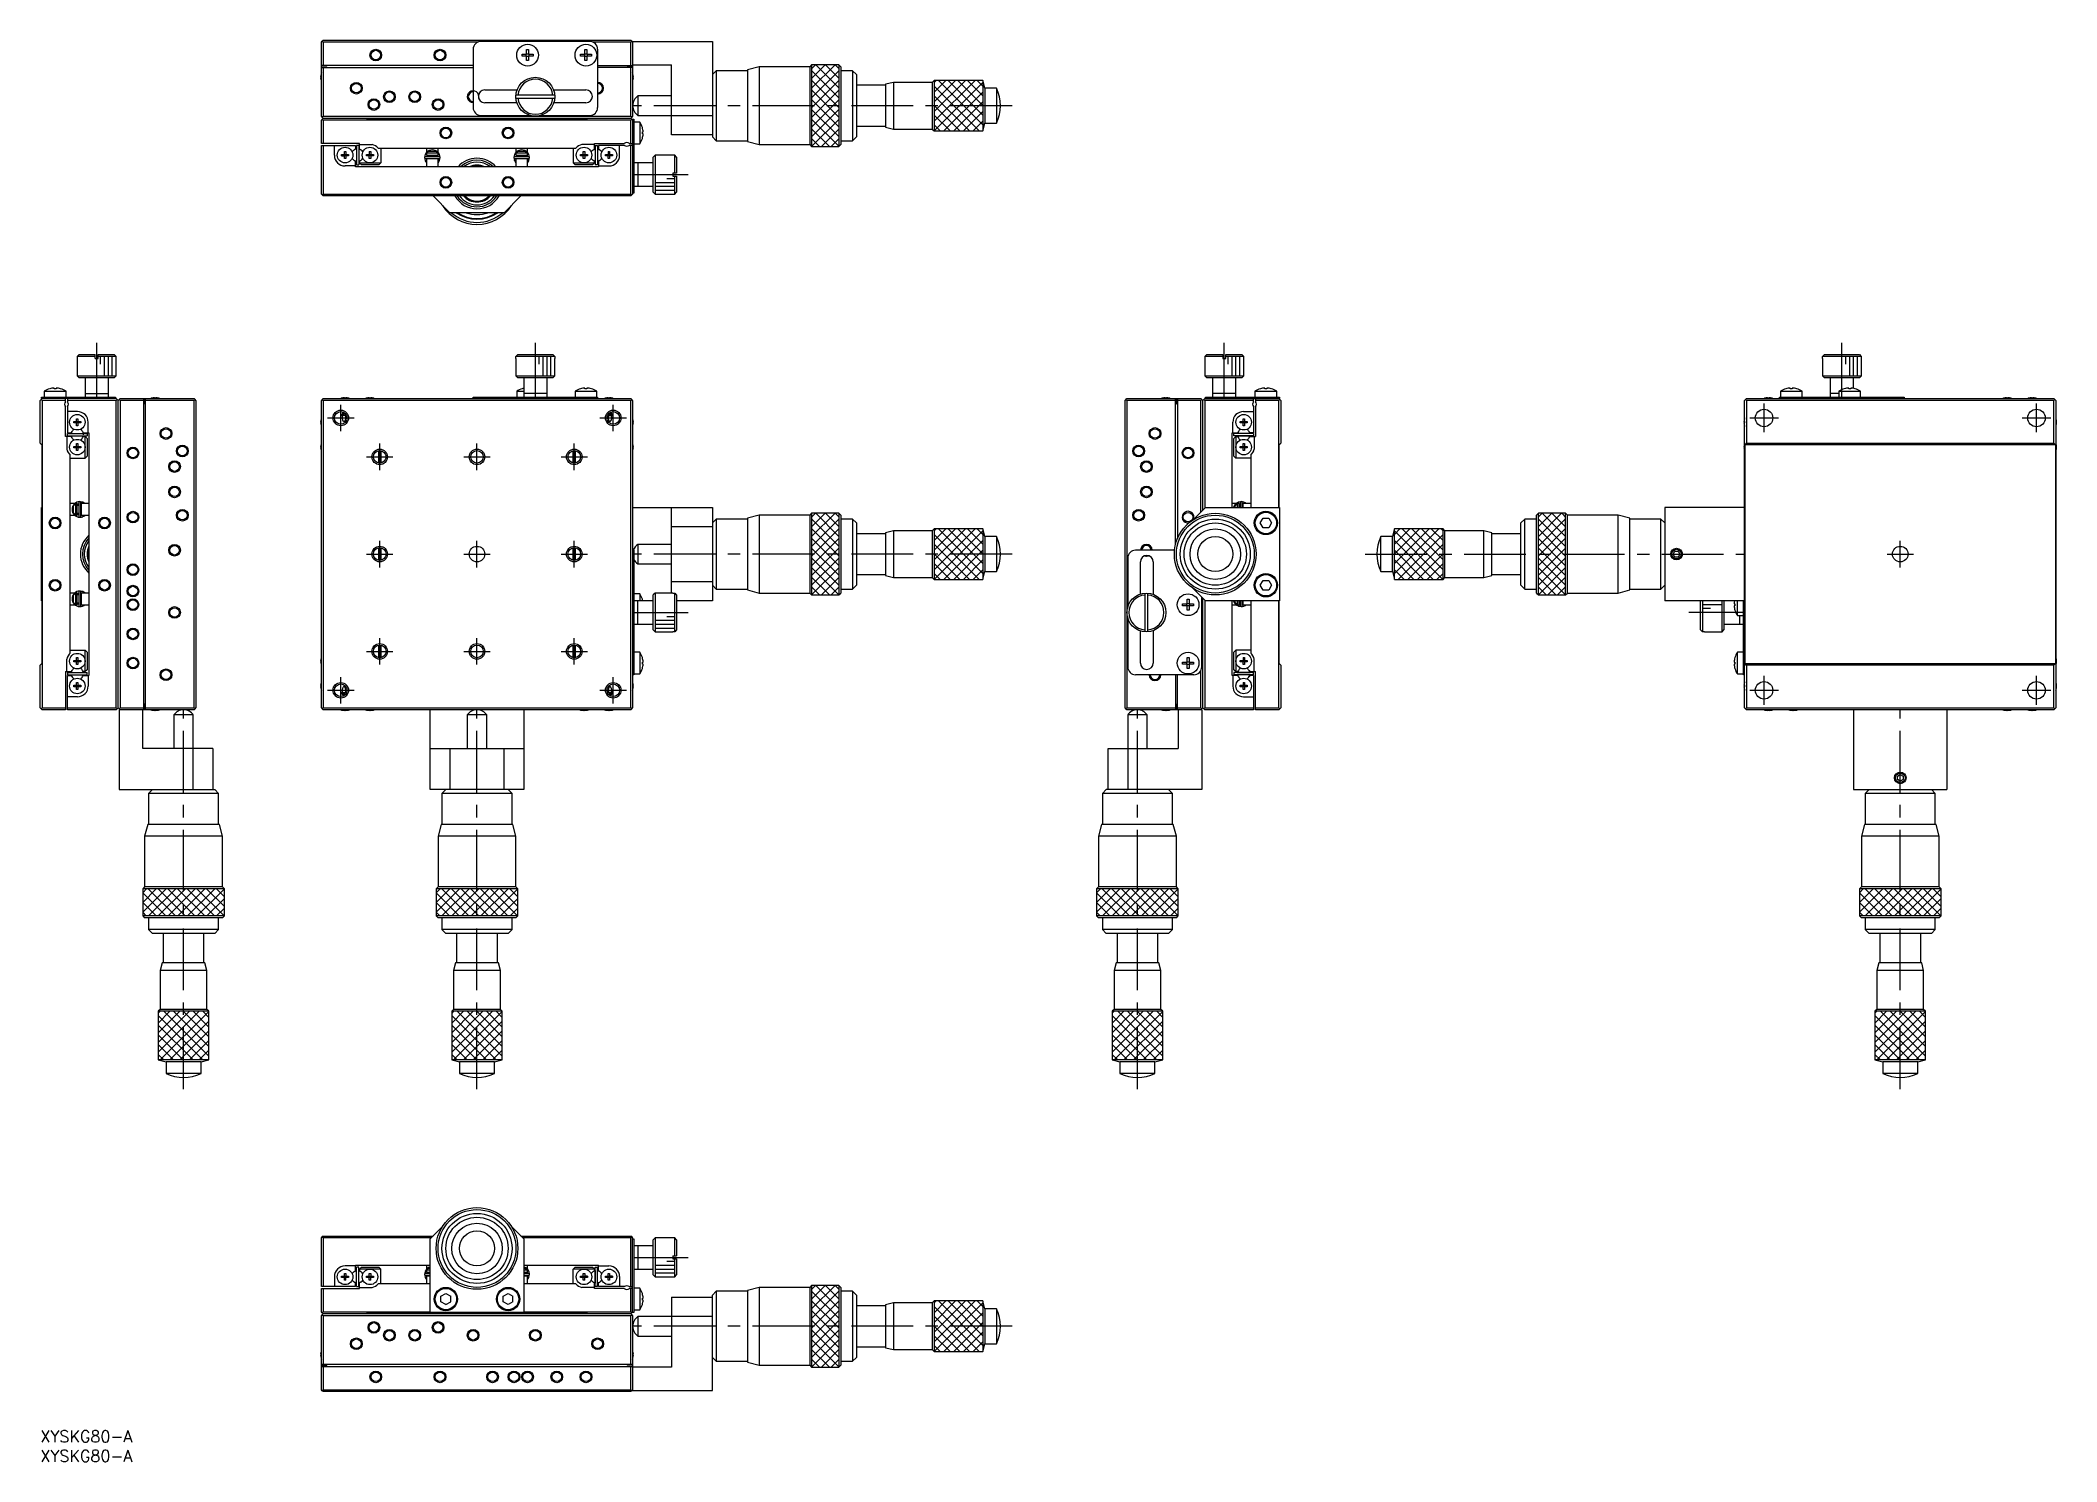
# Model space of a CAD drawing. Extents: x 0 to 518, y -8 to 357.
import ezdxf

# ---------------------------------------------------------------- set-up
doc = ezdxf.new("R2010")
doc.units = 0
doc.header["$LTSCALE"] = 0.5
doc.linetypes.add('CENTER', pattern=[50.8, 31.75, -6.35, 6.35, -6.35])
for name, color, linetype in [('MSM_CENTER', 1, 'CENTER'), ('MSM_CONTINUOUS', 7, 'CONTINUOUS'), ('MSM_NARROW', 5, 'CONTINUOUS'), ('MSM_PART_NUMBER', 7, 'CONTINUOUS')]:
    doc.layers.add(name, color=color, linetype=linetype)
doc.styles.get("Standard").update_dxf_attribs({"font": 'txt.shx', "height": 3, "bigfont": 'bigfont.shx'})

# ---------------------------------------------------------------- blocks, each defined once
blk = doc.blocks.new('*U2')
at = {"layer": 'MSM_PART_NUMBER'}
blk.add_text('XYSKG80-A', height=3, dxfattribs=at).set_placement((0, -3))
blk = doc.blocks.new('*U3')
at = {"layer": 'MSM_PART_NUMBER'}
blk.add_text('XYSKG80-A', height=3, dxfattribs=at).set_placement((0, -8))

msp = doc.modelspace()

# ---------------------------------------------------------------- linework, layer by layer
at = {"layer": 'MSM_CENTER'}
for p, q in [((249.71, 340.5), (152.21, 340.5)), ((152.51, 322.8), (166.51, 322.8)), ((14.5, 265.55), (14.5, 279.55)), ((127.21, 265.55), (127.21, 279.55)), ((304.23, 265.55), (304.23, 279.55)), ((462.95, 265.55), (462.95, 279.55)), ((73.81, 260.25), (80.61, 260.25)), ((77.21, 256.85), (77.21, 263.65)), ((143.81, 260.25), (150.61, 260.25)), ((147.21, 256.85), (147.21, 263.65)), ((439.25, 260.25), (446.65, 260.25)), ((442.95, 256.55), (442.95, 263.95)), ((509.25, 260.25), (516.65, 260.25)), ((512.95, 256.55), (512.95, 263.95)), ((83.81, 250.25), (90.61, 250.25)), ((87.21, 246.85), (87.21, 253.65)), ((108.81, 250.25), (115.61, 250.25)), ((112.21, 246.85), (112.21, 253.65)), ((133.81, 250.25), (140.61, 250.25)), ((137.21, 246.85), (137.21, 253.65)), ((87.21, 221.85), (87.21, 228.65)), ((112.21, 221.85), (112.21, 228.65)), ((137.21, 221.85), (137.21, 228.65)), ((477.95, 221.85), (477.95, 228.65)), ((83.81, 225.25), (90.61, 225.25)), ((108.81, 225.25), (115.61, 225.25)), ((133.81, 225.25), (140.61, 225.25)), ((249.71, 225.25), (152.21, 225.25)), ((340.45, 225.25), (437.95, 225.25)), ((474.55, 225.25), (481.35, 225.25)), ((152.51, 210.25), (166.51, 210.25)), ((437.65, 210.25), (423.65, 210.25)), ((87.21, 196.85), (87.21, 203.65)), ((112.21, 196.85), (112.21, 203.65)), ((137.21, 196.85), (137.21, 203.65)), ((83.81, 200.25), (90.61, 200.25)), ((108.81, 200.25), (115.61, 200.25)), ((133.81, 200.25), (140.61, 200.25)), ((77.21, 186.85), (77.21, 193.65)), ((147.21, 186.85), (147.21, 193.65)), ((442.95, 186.55), (442.95, 193.95)), ((512.95, 186.55), (512.95, 193.95)), ((73.81, 190.25), (80.61, 190.25)), ((143.81, 190.25), (150.61, 190.25)), ((439.25, 190.25), (446.65, 190.25)), ((509.25, 190.25), (516.65, 190.25)), ((36.8, 87.75), (36.8, 185.25)), ((112.21, 87.75), (112.21, 185.25)), ((281.93, 87.75), (281.93, 185.25)), ((477.95, 87.75), (477.95, 185.25)), ((152.51, 44.5), (166.51, 44.5)), ((249.71, 26.8), (152.21, 26.8))]:
    msp.add_line(p, q, dxfattribs=at)
at = {"layer": 'MSM_CONTINUOUS'}
for p, q in [((72.21, 356.8), (72.46, 357.05)), ((72.21, 337.8), (72.21, 356.8)), ((72.46, 357.05), (72.71, 357.3)), ((72.71, 356.8), (72.46, 357.05)), ((72.71, 357.3), (151.71, 357.3)), ((112.34, 356.8), (72.71, 356.8)), ((72.71, 356.8), (72.71, 350.8)), ((111.21, 355), (111.21, 340)), ((141.21, 357), (113.21, 357)), ((123.81, 353.76), (124.95, 353.76)), ((123.81, 353.24), (123.81, 353.76)), ((124.95, 353.24), (123.81, 353.24)), ((124.88, 353.24), (124.88, 353.76)), ((124.95, 353.76), (124.95, 354.9)), ((124.95, 354.9), (125.47, 354.9)), ((124.95, 353.83), (125.47, 353.83)), ((124.95, 352.1), (124.95, 353.24)), ((125.47, 353.17), (124.95, 353.17)), ((125.47, 354.9), (125.47, 353.76)), ((125.47, 353.76), (126.61, 353.76)), ((126.61, 353.24), (125.47, 353.24)), ((125.47, 353.24), (125.47, 352.1)), ((125.54, 353.76), (125.54, 353.24)), ((126.61, 353.76), (126.61, 353.24)), ((138.81, 353.76), (139.95, 353.76)), ((138.81, 353.24), (138.81, 353.76)), ((139.95, 353.24), (138.81, 353.24)), ((139.88, 353.24), (139.88, 353.76)), ((139.95, 353.76), (139.95, 354.9)), ((139.95, 354.9), (140.47, 354.9)), ((139.95, 353.83), (140.47, 353.83)), ((139.95, 352.1), (139.95, 353.24)), ((140.47, 353.17), (139.95, 353.17)), ((140.47, 354.9), (140.47, 353.76)), ((140.47, 353.76), (141.61, 353.76)), ((141.61, 353.24), (140.47, 353.24)), ((140.47, 353.24), (140.47, 352.1)), ((140.54, 353.76), (140.54, 353.24)), ((141.61, 353.76), (141.61, 353.24)), ((151.71, 356.8), (142.08, 356.8)), ((143.21, 355), (143.21, 340)), ((151.71, 357.3), (151.96, 357.05)), ((151.96, 357.05), (151.71, 356.8)), ((151.71, 350.8), (151.71, 356.8)), ((151.96, 357.05), (152.21, 356.8)), ((152.21, 357), (152.21, 337.8)), ((152.21, 357), (172.71, 357)), ((172.71, 357), (172.71, 332.5)), ((72.02, 347.98), (72.14, 347.98)), ((72.14, 347.62), (72.02, 347.62)), ((72.14, 348.69), (72.14, 348.69)), ((72.14, 347.98), (72.14, 347.62)), ((111.21, 350.8), (72.21, 350.8)), ((72.21, 350.5), (73.61, 350.5)), ((72.21, 350.3), (111.21, 350.3)), ((72.71, 350.3), (72.71, 337.8)), ((73.61, 350.3), (73.61, 350.5)), ((125.47, 352.1), (124.95, 352.1)), ((140.47, 352.1), (139.95, 352.1)), ((143.21, 350.8), (152.21, 350.8)), ((152.21, 350.3), (143.21, 350.3)), ((150.81, 350.3), (150.81, 350.5)), ((152.21, 350.5), (150.81, 350.5)), ((151.71, 337.8), (151.71, 350.3)), ((152.21, 351), (162.21, 351)), ((152.28, 348.69), (152.28, 348.69)), ((152.28, 347.62), (152.28, 347.98)), ((152.28, 347.98), (152.4, 347.98)), ((152.4, 347.62), (152.28, 347.62)), ((162.21, 333), (162.21, 351)), ((173.71, 349.5), (172.71, 348.5)), ((181.71, 349.5), (173.71, 349.5)), ((173.71, 349.5), (173.71, 331.5)), ((184.71, 350.5), (181.71, 349.7)), ((181.71, 349.7), (181.71, 331.3)), ((197.71, 350.5), (184.71, 350.5)), ((184.71, 350.5), (184.71, 330.5)), ((198.21, 351), (197.71, 350.5)), ((197.71, 350.5), (197.71, 330.5)), ((205.21, 351), (198.21, 351)), ((198.21, 351), (198.21, 330)), ((205.71, 350.5), (205.21, 351)), ((205.21, 351), (205.21, 330)), ((205.71, 350.5), (205.71, 330.5)), ((208.71, 349.5), (205.71, 349.5)), ((209.71, 348.5), (208.71, 349.5)), ((208.71, 349.5), (208.71, 331.5)), ((209.71, 348.5), (209.71, 332.5)), ((72.14, 346.91), (72.14, 346.91)), ((114.21, 344.55), (122.53, 344.55)), ((132.19, 343.2), (122.23, 343.2)), ((122.23, 342.4), (132.19, 342.4)), ((131.89, 344.55), (140.21, 344.55)), ((152.28, 346.91), (152.28, 346.91)), ((162.21, 343), (153.55, 343)), ((153.55, 343), (153.55, 338)), ((217.21, 345.75), (209.71, 345.75)), ((219.21, 346.5), (217.21, 346)), ((217.21, 346), (217.21, 335)), ((229.21, 346.5), (219.21, 346.5)), ((219.21, 346.5), (219.21, 334.5)), ((229.71, 347), (229.21, 346.5)), ((229.21, 346.5), (229.21, 334.5)), ((242.21, 347), (229.71, 347)), ((229.71, 347), (229.71, 334)), ((242.71, 345), (242.21, 347)), ((242.21, 347), (242.21, 334)), ((245.7, 345), (242.71, 345)), ((242.71, 345), (242.71, 336)), ((245.7, 345), (245.7, 336)), ((72.46, 337.55), (72.21, 337.8)), ((72.46, 337.05), (72.21, 336.8)), ((72.21, 330.8), (72.21, 336.8)), ((72.71, 337.8), (72.46, 337.55)), ((72.71, 337.3), (72.46, 337.55)), ((72.71, 337.3), (72.46, 337.05)), ((72.46, 337.05), (72.71, 336.8)), ((72.71, 337.8), (151.71, 337.8)), ((72.71, 337.3), (151.71, 337.3)), ((72.71, 336.8), (72.71, 330.8)), ((151.71, 336.8), (72.71, 336.8)), ((83.71, 337.3), (84.06, 336.95)), ((140.36, 336.95), (84.06, 336.95)), ((100.21, 336.95), (100.21, 337)), ((100.21, 337), (124.21, 337)), ((113.21, 338), (125.81, 338)), ((122.46, 341.25), (114.21, 341.25)), ((124.21, 337), (124.21, 336.95)), ((128.61, 338), (141.21, 338)), ((140.21, 341.25), (131.96, 341.25)), ((140.71, 337.3), (140.36, 336.95)), ((151.96, 337.55), (151.71, 337.8)), ((151.96, 337.55), (151.71, 337.3)), ((151.96, 337.05), (151.71, 337.3)), ((151.71, 336.8), (151.96, 337.05)), ((151.71, 330.8), (151.71, 336.8)), ((152.21, 337.8), (151.96, 337.55)), ((151.96, 337.05), (152.21, 336.8)), ((152.21, 337), (152.51, 337)), ((152.21, 336.8), (152.21, 317.8)), ((152.51, 337), (152.51, 318)), ((153.55, 338), (172.71, 338)), ((154.05, 336.3), (152.51, 336.3)), ((154.05, 336.3), (154.05, 330.7)), ((154.7, 334.9), (154.71, 334.9)), ((154.7, 333.76), (154.9, 333.76)), ((154.7, 333.24), (154.7, 333.76)), ((154.9, 333.24), (154.7, 333.24)), ((154.71, 332.1), (154.7, 332.1)), ((172.71, 333), (162.21, 333)), ((172.71, 332.5), (173.71, 331.5)), ((208.71, 331.5), (209.71, 332.5)), ((209.71, 335.25), (217.21, 335.25)), ((217.21, 335), (219.21, 334.5)), ((219.21, 334.5), (229.21, 334.5)), ((229.21, 334.5), (229.71, 334)), ((229.71, 334), (242.21, 334)), ((242.21, 334), (242.71, 336)), ((242.71, 336), (245.7, 336)), ((82.01, 330.8), (72.21, 330.8)), ((72.21, 330.3), (81.01, 330.3)), ((72.21, 317.8), (72.21, 330.3)), ((72.71, 330.3), (72.71, 317.8)), ((75.56, 327.75), (75.56, 330.3)), ((77.42, 327.62), (77.42, 327.98)), ((77.42, 327.98), (78.13, 327.98)), ((77.42, 327.62), (78.13, 327.62)), ((78.13, 327.98), (78.13, 328.69)), ((78.13, 328.69), (78.49, 328.69)), ((78.14, 327.97), (78.13, 327.98)), ((78.14, 327.63), (78.13, 327.62)), ((78.13, 326.91), (78.13, 327.62)), ((78.49, 326.91), (78.13, 326.91)), ((78.14, 327.63), (78.14, 327.97)), ((78.14, 327.97), (78.48, 327.97)), ((78.48, 327.63), (78.14, 327.63)), ((78.48, 327.97), (78.49, 327.98)), ((78.48, 327.97), (78.48, 327.63)), ((78.48, 327.63), (78.49, 327.62)), ((78.49, 328.69), (78.49, 327.98)), ((78.49, 327.98), (79.2, 327.98)), ((79.2, 327.62), (78.49, 327.62)), ((78.49, 327.62), (78.49, 326.91)), ((79.2, 327.98), (79.2, 327.62)), ((81.01, 329.34), (80.72, 329.17)), ((81.01, 330.3), (81.01, 329.34)), ((81.21, 330.3), (81.21, 325.3)), ((81.81, 330.3), (81.21, 330.3)), ((81.81, 330.3), (81.81, 325.3)), ((82.01, 329.34), (82.01, 330.8)), ((82.01, 330.5), (85.23, 330.5)), ((82.3, 329.17), (82.01, 329.34)), ((83.82, 327.62), (83.82, 327.98)), ((83.82, 327.98), (84.53, 327.98)), ((84.53, 327.62), (83.82, 327.62)), ((84.53, 328.69), (84.53, 327.98)), ((84.53, 328.69), (84.89, 328.69)), ((84.54, 327.97), (84.53, 327.98)), ((84.54, 327.63), (84.53, 327.62)), ((84.53, 326.91), (84.53, 327.62)), ((84.89, 326.91), (84.53, 326.91)), ((84.54, 327.63), (84.54, 327.97)), ((84.54, 327.97), (84.88, 327.97)), ((84.88, 327.63), (84.54, 327.63)), ((84.88, 327.97), (84.89, 327.98)), ((84.88, 327.97), (84.88, 327.63)), ((84.88, 327.63), (84.89, 327.62)), ((84.89, 328.69), (84.89, 327.98)), ((84.89, 327.98), (85.6, 327.98)), ((85.6, 327.62), (84.89, 327.62)), ((84.89, 327.62), (84.89, 326.91)), ((85.6, 327.98), (85.6, 327.62)), ((86.79, 329.6), (137.63, 329.6)), ((87.51, 329.6), (87.51, 325.8)), ((98.86, 326.44), (98.86, 326.43)), ((98.86, 326.44), (98.86, 326.44)), ((98.86, 326.44), (98.86, 326.44)), ((98.86, 326.44), (98.86, 326.44)), ((98.86, 326.44), (98.86, 326.44)), ((98.86, 326.43), (98.87, 326.43)), ((98.86, 326.43), (98.86, 326.43)), ((98.87, 326.43), (98.88, 326.38)), ((98.87, 326.43), (98.87, 326.43)), ((102.5, 327.38), (98.95, 327.38)), ((98.95, 326.93), (102.5, 326.93)), ((99.22, 326.8), (99.19, 326.93)), ((99.21, 329.6), (99.21, 328.45)), ((99.21, 328.3), (99.21, 327.8)), ((102.21, 328.3), (99.21, 328.3)), ((99.21, 327.8), (102.21, 327.8)), ((99.21, 326.8), (99.21, 324.8)), ((102.21, 326.8), (99.21, 326.8)), ((99.24, 327.6), (99.71, 327.6)), ((99.26, 328.3), (99.79, 328.8)), ((99.32, 326.8), (99.55, 326.93)), ((99.71, 327.8), (99.71, 327.38)), ((99.71, 326.93), (99.71, 326.8)), ((99.79, 328.8), (101.63, 328.8)), ((101.63, 328.8), (102.15, 328.3)), ((101.71, 327.38), (101.71, 327.8)), ((101.71, 327.6), (102.21, 327.6)), ((101.71, 326.8), (101.71, 326.93)), ((101.9, 326.93), (102.14, 326.8)), ((102.14, 327.8), (102.26, 327.38)), ((102.21, 328.5), (102.21, 329.6)), ((102.21, 327.8), (102.21, 328.3)), ((102.21, 327.61), (102.21, 327.61)), ((102.21, 327.61), (102.21, 327.61)), ((102.21, 327.6), (102.21, 327.61)), ((102.21, 324.8), (102.21, 326.8)), ((102.57, 326.37), (102.21, 326.5)), ((102.57, 326.38), (102.57, 326.94)), ((102.59, 326.43), (102.73, 327.13)), ((121.82, 326.43), (121.83, 326.43)), ((121.82, 326.43), (121.82, 326.43)), ((121.83, 326.43), (121.83, 326.43)), ((121.83, 326.43), (121.83, 326.43)), ((125.47, 327.37), (121.92, 327.37)), ((121.92, 326.92), (125.47, 326.92)), ((122.18, 326.8), (122.16, 326.92)), ((122.21, 326.69), (122.18, 326.8)), ((122.21, 329.6), (122.21, 328.49)), ((122.21, 328.49), (122.21, 328.49)), ((122.21, 328.3), (122.21, 327.8)), ((125.21, 328.3), (122.21, 328.3)), ((122.21, 327.8), (125.21, 327.8)), ((122.21, 327.6), (122.71, 327.6)), ((122.21, 326.8), (122.21, 324.8)), ((125.21, 326.8), (122.21, 326.8)), ((122.26, 328.3), (122.79, 328.8)), ((122.29, 326.8), (122.52, 326.92)), ((122.71, 327.8), (122.71, 327.37)), ((122.71, 326.92), (122.71, 326.8)), ((122.79, 328.8), (124.63, 328.8)), ((124.63, 328.8), (125.15, 328.3)), ((124.71, 327.37), (124.71, 327.8)), ((124.71, 327.6), (125.17, 327.6)), ((124.71, 326.8), (124.71, 326.92)), ((124.87, 326.92), (125.1, 326.8)), ((125.1, 327.8), (125.23, 327.37)), ((125.21, 328.45), (125.21, 329.6)), ((125.21, 327.8), (125.21, 328.3)), ((125.21, 324.8), (125.21, 326.8)), ((125.53, 326.36), (125.21, 326.47)), ((125.54, 326.37), (125.53, 326.93)), ((125.56, 326.43), (125.69, 327.12)), ((136.91, 329.6), (136.91, 325.8)), ((138.82, 327.62), (138.82, 327.98)), ((138.82, 327.98), (139.53, 327.98)), ((139.53, 327.62), (138.82, 327.62)), ((142.41, 330.5), (139.19, 330.5)), ((139.53, 327.98), (139.53, 328.69)), ((139.53, 328.69), (139.89, 328.69)), ((139.54, 327.97), (139.53, 327.98)), ((139.54, 327.63), (139.53, 327.62)), ((139.53, 326.91), (139.53, 327.62)), ((139.89, 326.91), (139.53, 326.91)), ((139.54, 327.63), (139.54, 327.97)), ((139.54, 327.97), (139.88, 327.97)), ((139.88, 327.63), (139.54, 327.63)), ((139.88, 327.97), (139.89, 327.98)), ((139.88, 327.97), (139.88, 327.63)), ((139.88, 327.63), (139.89, 327.62)), ((139.89, 328.69), (139.89, 327.98)), ((139.89, 327.98), (140.6, 327.98)), ((140.6, 327.62), (139.89, 327.62)), ((139.89, 327.62), (139.89, 326.91)), ((140.6, 327.98), (140.6, 327.62)), ((142.12, 329.17), (142.41, 329.34)), ((142.41, 329.34), (142.41, 330.8)), ((142.41, 330.8), (150.05, 330.8)), ((142.61, 330.3), (143.21, 330.3)), ((142.61, 330.3), (142.61, 325.3)), ((143.21, 330.3), (143.21, 325.3)), ((150.11, 330.3), (143.41, 330.3)), ((143.41, 330.3), (143.41, 329.34)), ((143.41, 329.34), (143.7, 329.17)), ((145.22, 327.62), (145.22, 327.98)), ((145.22, 327.98), (145.93, 327.98)), ((145.93, 327.62), (145.22, 327.62)), ((145.93, 328.69), (145.93, 327.98)), ((145.93, 328.69), (146.29, 328.69)), ((145.94, 327.97), (145.93, 327.98)), ((145.94, 327.63), (145.93, 327.62)), ((145.93, 326.91), (145.93, 327.62)), ((146.29, 326.91), (145.93, 326.91)), ((145.94, 327.63), (145.94, 327.97)), ((145.94, 327.97), (146.28, 327.97)), ((146.28, 327.63), (145.94, 327.63)), ((146.28, 327.97), (146.29, 327.98)), ((146.28, 327.97), (146.28, 327.63)), ((146.28, 327.63), (146.29, 327.62)), ((146.29, 328.69), (146.29, 327.98)), ((146.29, 327.98), (147, 327.98)), ((147, 327.62), (146.29, 327.62)), ((146.29, 327.62), (146.29, 326.91)), ((147, 327.98), (147, 327.62)), ((148.86, 327.75), (148.86, 330.3)), ((152.21, 330.3), (151.31, 330.3)), ((151.37, 330.8), (152.21, 330.8)), ((151.71, 317.8), (151.71, 330.3)), ((152.51, 330.7), (154.05, 330.7)), ((158.01, 327.8), (157.51, 327.3)), ((157.51, 318.3), (157.51, 327.3)), ((163.01, 327.8), (158.01, 327.8)), ((158.01, 327.8), (158.01, 317.8)), ((163.51, 327.3), (163.01, 327.8)), ((163.01, 323.2), (163.01, 327.8)), ((163.51, 327.3), (163.51, 323.2)), ((173.71, 331.5), (181.71, 331.5)), ((181.71, 331.3), (184.71, 330.5)), ((184.71, 330.5), (197.71, 330.5)), ((197.71, 330.5), (198.21, 330)), ((198.21, 330), (205.21, 330)), ((205.21, 330), (205.71, 330.5)), ((205.71, 331.5), (208.71, 331.5)), ((81.01, 325), (78.31, 325)), ((80.72, 326.43), (81.01, 326.26)), ((81.01, 324.8), (81.01, 326.26)), ((143.41, 324.8), (81.01, 324.8)), ((81.21, 325.3), (81.81, 325.3)), ((82.01, 326.26), (82.3, 326.43)), ((82.01, 325.8), (82.01, 326.26)), ((82.51, 325.3), (82.01, 325.8)), ((82.01, 325.8), (87.51, 325.8)), ((87.01, 325.3), (82.51, 325.3)), ((87.01, 325.3), (87.51, 325.8)), ((98.88, 326.39), (98.88, 326.38)), ((98.88, 326.38), (98.9, 326.35)), ((98.88, 326.38), (98.88, 326.38)), ((98.88, 326.38), (98.88, 326.38)), ((102.21, 325.81), (102.57, 326.38)), ((121.83, 326.43), (121.83, 326.42)), ((121.83, 326.43), (121.83, 326.43)), ((121.83, 326.42), (121.85, 326.37)), ((121.83, 326.42), (121.83, 326.42)), ((121.83, 326.42), (121.83, 326.42)), ((121.85, 326.37), (121.85, 326.38)), ((121.85, 326.38), (121.85, 326.37)), ((121.85, 326.37), (121.86, 326.34)), ((121.85, 326.37), (121.85, 326.37)), ((125.21, 325.85), (125.54, 326.37)), ((125.52, 326.33), (125.53, 326.37)), ((137.41, 325.3), (136.91, 325.8)), ((136.91, 325.8), (142.41, 325.8)), ((141.91, 325.3), (137.41, 325.3)), ((141.91, 325.3), (142.41, 325.8)), ((142.41, 326.26), (142.12, 326.43)), ((142.41, 325.8), (142.41, 326.26)), ((143.21, 325.3), (142.61, 325.3)), ((143.7, 326.43), (143.41, 326.26)), ((143.41, 326.26), (143.41, 324.8)), ((143.41, 325), (146.11, 325)), ((157.51, 325.8), (152.51, 325.8)), ((152.51, 321.25), (152.51, 324.55)), ((153.51, 325.8), (153.51, 319.8)), ((163.51, 323.2), (162.51, 323.2)), ((162.51, 323.2), (162.51, 322.4)), ((162.51, 322.4), (163.51, 322.4)), ((163.01, 317.8), (163.01, 322.4)), ((163.51, 322.4), (163.51, 318.3)), ((72.46, 317.55), (72.21, 317.8)), ((72.71, 317.8), (72.46, 317.55)), ((72.71, 317.3), (72.46, 317.55)), ((72.71, 317.8), (151.71, 317.8)), ((151.71, 317.3), (72.71, 317.3)), ((100.91, 317.3), (105.21, 313)), ((119.21, 313), (123.51, 317.3)), ((151.96, 317.55), (151.71, 317.8)), ((151.71, 317.3), (151.96, 317.55)), ((152.21, 317.8), (151.96, 317.55)), ((152.51, 318), (152.21, 318)), ((152.51, 319.8), (157.51, 319.8)), ((157.51, 318.3), (158.01, 317.8)), ((158.01, 317.8), (163.01, 317.8)), ((163.01, 317.8), (163.51, 318.3)), ((119.21, 313), (105.21, 313)), ((10, 276.55), (9.5, 276.05)), ((9.5, 276.05), (9.5, 271.05)), ((14.1, 276.05), (9.5, 276.05)), ((10, 276.55), (14.1, 276.55)), ((14.1, 275.55), (14.1, 276.55)), ((14.1, 275.55), (14.9, 275.55)), ((14.9, 276.55), (19, 276.55)), ((14.9, 275.55), (14.9, 276.55)), ((19.5, 276.05), (14.9, 276.05)), ((19.5, 276.05), (19, 276.55)), ((19.5, 271.05), (19.5, 276.05)), ((122.21, 275.55), (122.21, 271.05)), ((122.21, 275.55), (122.23, 275.55)), ((122.23, 276.05), (122.73, 276.55)), ((122.23, 275.55), (122.23, 276.05)), ((132.19, 276.05), (122.23, 276.05)), ((122.73, 276.55), (131.69, 276.55)), ((131.69, 276.55), (132.19, 276.05)), ((132.19, 276.05), (132.19, 275.55)), ((132.19, 275.55), (132.21, 275.55)), ((132.21, 271.05), (132.21, 275.55)), ((299.73, 276.55), (299.23, 276.05)), ((299.23, 276.05), (299.23, 271.05)), ((303.83, 276.05), (299.23, 276.05)), ((299.73, 276.55), (303.83, 276.55)), ((303.83, 276.55), (303.83, 275.55)), ((303.83, 275.55), (304.63, 275.55)), ((304.63, 276.55), (308.73, 276.55)), ((304.63, 275.55), (304.63, 276.55)), ((309.23, 276.05), (304.63, 276.05)), ((309.23, 276.05), (308.73, 276.55)), ((309.23, 271.05), (309.23, 276.05)), ((457.95, 275.55), (457.95, 271.05)), ((457.95, 275.55), (457.96, 275.55)), ((457.96, 276.05), (458.47, 276.55)), ((467.93, 276.05), (457.96, 276.05)), ((457.96, 275.55), (457.96, 276.05)), ((458.47, 276.55), (467.43, 276.55)), ((467.43, 276.55), (467.93, 276.05)), ((467.93, 276.05), (467.93, 275.55)), ((467.93, 275.55), (467.95, 275.55)), ((467.95, 271.05), (467.95, 275.55)), ((9.5, 271.05), (10, 270.55)), ((9.5, 271.05), (19.5, 271.05)), ((19, 270.55), (10, 270.55)), ((11.5, 270.55), (11.5, 265.55)), ((17.5, 265.55), (17.5, 270.55)), ((19, 270.55), (19.5, 271.05)), ((122.21, 271.05), (122.71, 270.55)), ((122.21, 271.05), (132.21, 271.05)), ((131.71, 270.55), (122.71, 270.55)), ((124.21, 270.55), (124.21, 265.55)), ((130.21, 265.55), (130.21, 270.55)), ((131.71, 270.55), (132.21, 271.05)), ((299.23, 271.05), (299.73, 270.55)), ((299.23, 271.05), (309.23, 271.05)), ((308.73, 270.55), (299.73, 270.55)), ((301.23, 270.55), (301.23, 265.55)), ((307.23, 265.55), (307.23, 270.55)), ((308.73, 270.55), (309.23, 271.05)), ((457.95, 271.05), (458.45, 270.55)), ((457.95, 271.05), (467.95, 271.05)), ((467.45, 270.55), (458.45, 270.55)), ((459.95, 270.55), (459.95, 265.55)), ((465.95, 267.84), (465.95, 270.55)), ((467.45, 270.55), (467.95, 271.05)), ((0.5, 265.25), (0, 264.75)), ((0, 253.75), (0, 264.75)), ((0.5, 264.75), (0.25, 265)), ((0.3, 265.55), (19.3, 265.55)), ((0.3, 265.25), (0.3, 265.55)), ((19.5, 265.25), (0.3, 265.25)), ((6.5, 264.75), (0.5, 264.75)), ((0.5, 264.75), (0.5, 185.75)), ((1, 267.09), (1, 265.55)), ((1, 267.09), (6.6, 267.09)), ((2.4, 267.74), (2.4, 267.75)), ((3.54, 267.74), (3.54, 267.94)), ((4.06, 267.74), (3.54, 267.74)), ((4.06, 267.94), (4.06, 267.74)), ((5.2, 267.75), (5.2, 267.74)), ((6.5, 264.41), (6.5, 265.25)), ((6.6, 265.55), (6.6, 267.09)), ((7, 265.25), (7, 264.35)), ((19.5, 264.75), (7, 264.75)), ((11.5, 266.55), (17.5, 266.55)), ((19.3, 265.55), (19.3, 265.25)), ((19.5, 265.25), (20, 264.75)), ((19.75, 265), (19.5, 264.75)), ((19.5, 185.75), (19.5, 264.75)), ((20.5, 265.25), (20, 264.75)), ((20, 264.75), (20.25, 265)), ((20, 185.75), (20, 264.75)), ((20.25, 265), (20.5, 264.75)), ((20.5, 265.25), (39.5, 265.25)), ((20.5, 264.75), (20.5, 185.75)), ((26.5, 264.75), (20.5, 264.75)), ((26.5, 265.25), (26.5, 185.25)), ((26.8, 265.25), (26.8, 263.85)), ((27, 185.25), (27, 265.25)), ((39.5, 264.75), (27, 264.75)), ((28.61, 265.32), (28.61, 265.32)), ((29.32, 265.32), (29.32, 265.44)), ((29.68, 265.32), (29.32, 265.32)), ((29.68, 265.44), (29.68, 265.32)), ((30.39, 265.32), (30.39, 265.32)), ((39.5, 265.25), (39.75, 265)), ((39.75, 265), (39.5, 264.75)), ((39.5, 185.75), (39.5, 264.75)), ((40, 264.75), (39.75, 265)), ((40, 264.75), (40, 185.75)), ((72.46, 265), (72.21, 264.75)), ((72.21, 185.75), (72.21, 264.75)), ((72.71, 265.25), (72.46, 265)), ((72.71, 264.75), (72.46, 265)), ((72.71, 265.25), (151.71, 265.25)), ((72.71, 264.75), (72.71, 185.75)), ((151.71, 264.75), (72.71, 264.75)), ((77.42, 265.32), (77.42, 265.32)), ((78.13, 265.32), (78.13, 265.44)), ((78.49, 265.32), (78.13, 265.32)), ((78.49, 265.44), (78.49, 265.32)), ((79.2, 265.32), (79.2, 265.32)), ((83.82, 265.32), (83.82, 265.32)), ((84.53, 265.32), (84.53, 265.44)), ((84.89, 265.32), (84.53, 265.32)), ((84.89, 265.44), (84.89, 265.32)), ((85.6, 265.32), (85.6, 265.32)), ((111.21, 265.55), (143.21, 265.55)), ((111.21, 265.25), (111.21, 265.55)), ((122.41, 267.09), (122.41, 265.55)), ((122.41, 267.09), (124.21, 267.09)), ((123.81, 267.74), (123.81, 267.75)), ((130.21, 266.55), (124.21, 266.55)), ((137.41, 267.09), (137.41, 265.55)), ((137.41, 267.09), (143.01, 267.09)), ((138.81, 267.74), (138.81, 267.75)), ((138.82, 265.32), (138.82, 265.32)), ((139.53, 265.32), (139.53, 265.44)), ((139.89, 265.32), (139.53, 265.32)), ((139.89, 265.44), (139.89, 265.32)), ((139.95, 267.74), (139.95, 267.94)), ((140.47, 267.74), (139.95, 267.74)), ((140.47, 267.94), (140.47, 267.74)), ((140.6, 265.32), (140.6, 265.32)), ((141.61, 267.75), (141.61, 267.74)), ((143.01, 265.55), (143.01, 267.09)), ((143.21, 265.55), (143.21, 265.25)), ((145.22, 265.32), (145.22, 265.32)), ((145.93, 265.32), (145.93, 265.44)), ((146.29, 265.32), (145.93, 265.32)), ((146.29, 265.44), (146.29, 265.32)), ((147, 265.32), (147, 265.32)), ((151.96, 265), (151.71, 265.25)), ((151.71, 264.75), (151.96, 265)), ((151.71, 185.75), (151.71, 264.75)), ((152.21, 264.75), (151.96, 265)), ((152.21, 264.75), (152.21, 185.75)), ((278.73, 264.75), (279.23, 265.25)), ((278.73, 185.75), (278.73, 264.75)), ((279.23, 264.75), (278.98, 265)), ((279.23, 265.25), (298.23, 265.25)), ((291.73, 264.75), (279.23, 264.75)), ((279.23, 264.75), (279.23, 185.75)), ((288.34, 265.32), (288.34, 265.32)), ((289.05, 265.32), (289.05, 265.44)), ((289.41, 265.32), (289.05, 265.32)), ((289.41, 265.44), (289.41, 265.32)), ((290.12, 265.32), (290.11, 265.32)), ((291.73, 227.74), (291.73, 265.25)), ((291.93, 265.25), (291.93, 263.85)), ((292.23, 265.25), (292.23, 229.27)), ((298.23, 264.75), (292.23, 264.75)), ((298.23, 265.25), (298.48, 265)), ((298.23, 264.75), (298.48, 265)), ((298.23, 236.05), (298.23, 264.75)), ((298.48, 265), (298.73, 264.75)), ((298.98, 265), (298.73, 264.75)), ((298.73, 236.55), (298.73, 264.75)), ((298.98, 265), (299.23, 265.25)), ((299.23, 264.75), (298.98, 265)), ((299.23, 265.25), (318.43, 265.25)), ((299.23, 264.75), (299.23, 237.05)), ((311.73, 264.75), (299.23, 264.75)), ((299.43, 265.55), (318.43, 265.55)), ((299.43, 265.25), (299.43, 265.55)), ((307.23, 266.55), (301.23, 266.55)), ((311.73, 264.35), (311.73, 265.25)), ((312.13, 267.09), (312.13, 265.55)), ((312.13, 267.09), (317.73, 267.09)), ((312.23, 265.25), (312.23, 264.41)), ((318.23, 264.75), (312.23, 264.75)), ((313.53, 267.74), (313.53, 267.75)), ((314.67, 267.74), (314.67, 267.94)), ((315.19, 267.74), (314.67, 267.74)), ((315.19, 267.94), (315.19, 267.74)), ((316.33, 267.75), (316.33, 267.74)), ((317.73, 265.55), (317.73, 267.09)), ((318.48, 265), (318.23, 265.25)), ((318.48, 265), (318.23, 264.75)), ((318.23, 237.25), (318.23, 264.75)), ((318.43, 265.55), (318.43, 265.25)), ((318.73, 264.75), (318.48, 265)), ((318.73, 264.75), (318.73, 253.75)), ((438.45, 265.25), (437.95, 264.75)), ((437.95, 185.75), (437.95, 264.75)), ((438.45, 264.75), (438.2, 265)), ((438.45, 265.25), (517.45, 265.25)), ((438.45, 264.75), (438.45, 253.75)), ((517.45, 264.75), (438.45, 264.75)), ((443.16, 265.32), (443.16, 265.32)), ((443.87, 265.32), (443.87, 265.44)), ((444.23, 265.32), (443.87, 265.32)), ((444.23, 265.44), (444.23, 265.32)), ((444.94, 265.32), (444.93, 265.32)), ((446.95, 265.55), (478.95, 265.55)), ((446.95, 265.25), (446.95, 265.55)), ((447.15, 267.09), (447.15, 265.55)), ((447.15, 267.09), (452.75, 267.09)), ((448.55, 267.74), (448.55, 267.75)), ((449.69, 267.74), (449.69, 267.94)), ((450.21, 267.74), (449.69, 267.74)), ((450.21, 267.94), (450.21, 267.74)), ((451.35, 267.75), (451.35, 267.74)), ((452.75, 265.55), (452.75, 267.09)), ((462.15, 266.55), (459.95, 266.55)), ((462.15, 267.09), (462.15, 265.55)), ((462.15, 267.09), (467.75, 267.09)), ((463.55, 267.74), (463.55, 267.75)), ((464.69, 267.74), (464.69, 267.94)), ((465.21, 267.74), (464.69, 267.74)), ((465.21, 267.94), (465.21, 267.74)), ((466.35, 267.75), (466.35, 267.74)), ((467.75, 265.55), (467.75, 267.09)), ((478.95, 265.55), (478.95, 265.25)), ((504.56, 265.32), (504.56, 265.32)), ((505.27, 265.32), (505.27, 265.44)), ((505.63, 265.32), (505.27, 265.32)), ((505.63, 265.44), (505.63, 265.32)), ((506.34, 265.32), (506.33, 265.32)), ((510.96, 265.32), (510.96, 265.32)), ((511.67, 265.32), (511.67, 265.44)), ((512.03, 265.32), (511.67, 265.32)), ((512.03, 265.44), (512.03, 265.32)), ((512.74, 265.32), (512.73, 265.32)), ((517.45, 265.25), (517.7, 265)), ((517.7, 265), (517.45, 264.75)), ((517.45, 253.75), (517.45, 264.75)), ((517.95, 264.75), (517.7, 265)), ((517.95, 264.75), (517.95, 185.75)), ((6.5, 255.45), (6.5, 263.09)), ((7, 263.15), (7, 256.45)), ((9.55, 261.9), (7, 261.9)), ((8.61, 258.97), (8.61, 259.33)), ((8.61, 259.33), (9.32, 259.33)), ((9.32, 259.33), (9.32, 260.04)), ((9.32, 260.04), (9.68, 260.04)), ((9.33, 259.32), (9.32, 259.33)), ((9.33, 259.32), (9.67, 259.32)), ((9.33, 258.98), (9.33, 259.32)), ((9.67, 259.32), (9.68, 259.33)), ((9.67, 259.32), (9.67, 258.98)), ((9.68, 260.04), (9.68, 259.33)), ((9.68, 259.33), (10.39, 259.33)), ((10.39, 259.33), (10.39, 258.97)), ((12.3, 256.45), (12.3, 259.15)), ((27, 263.85), (26.8, 263.85)), ((72.02, 259.33), (72.14, 259.33)), ((72.14, 260.04), (72.14, 260.04)), ((72.14, 259.33), (72.14, 258.97)), ((77.4, 260.85), (77.67, 260.85)), ((77.62, 261.35), (78.44, 261.35)), ((77.64, 260.77), (77.67, 260.85)), ((77.67, 260.85), (77.86, 261.09)), ((77.72, 260.94), (77.74, 260.92)), ((77.74, 260.92), (77.81, 260.85)), ((78.64, 260.85), (77.81, 260.85)), ((77.86, 261.09), (78.03, 261.15)), ((78.03, 261.15), (78.36, 260.85)), ((145.78, 260.85), (146.61, 260.85)), ((146.8, 261.35), (145.98, 261.35)), ((146.06, 260.85), (146.39, 261.15)), ((146.39, 261.15), (146.06, 260.85)), ((146.39, 261.15), (146.75, 260.85)), ((146.56, 261.09), (146.39, 261.15)), ((146.75, 260.85), (146.56, 261.09)), ((146.61, 260.85), (146.7, 260.94)), ((146.7, 260.94), (146.68, 260.92)), ((146.75, 260.85), (147.02, 260.85)), ((146.78, 260.77), (146.75, 260.85)), ((152.28, 260.04), (152.28, 260.04)), ((152.28, 259.33), (152.4, 259.33)), ((152.28, 258.97), (152.28, 259.33)), ((291.73, 263.85), (291.93, 263.85)), ((306.43, 256.45), (306.43, 259.15)), ((308.34, 259.33), (309.05, 259.33)), ((308.34, 258.97), (308.34, 259.33)), ((309.05, 259.33), (309.05, 260.04)), ((309.05, 260.04), (309.41, 260.04)), ((309.06, 259.32), (309.05, 259.33)), ((309.06, 258.98), (309.06, 259.32)), ((309.06, 259.32), (309.4, 259.32)), ((309.18, 261.9), (311.73, 261.9)), ((309.4, 259.32), (309.41, 259.33)), ((309.4, 259.32), (309.4, 258.98)), ((309.41, 260.04), (309.41, 259.33)), ((309.41, 259.33), (310.11, 259.33)), ((310.11, 259.33), (310.11, 258.97)), ((311.73, 263.15), (311.73, 256.45)), ((312.23, 263.09), (312.23, 255.45)), ((437.76, 259.33), (437.88, 259.33)), ((437.87, 260.04), (437.88, 260.04)), ((437.88, 259.33), (437.88, 258.97)), ((518.02, 260.04), (518.02, 260.04)), ((518.02, 258.97), (518.02, 259.33)), ((518.02, 259.33), (518.14, 259.33)), ((7.96, 255.45), (6.5, 255.45)), ((6.8, 255.45), (6.8, 252.23)), ((7, 256.45), (7.96, 256.45)), ((7, 255.65), (7, 256.25)), ((7, 256.25), (12, 256.25)), ((7, 255.65), (12, 255.65)), ((7.96, 256.45), (8.13, 256.74)), ((8.13, 255.16), (7.96, 255.45)), ((9.32, 258.97), (8.61, 258.97)), ((9.33, 258.98), (9.32, 258.97)), ((9.32, 258.26), (9.32, 258.97)), ((9.68, 258.26), (9.32, 258.26)), ((9.67, 258.98), (9.33, 258.98)), ((9.67, 258.98), (9.68, 258.97)), ((10.39, 258.97), (9.68, 258.97)), ((9.68, 258.97), (9.68, 258.26)), ((10.87, 256.74), (11.04, 256.45)), ((11.04, 255.45), (10.87, 255.16)), ((11.04, 256.45), (12.5, 256.45)), ((11.5, 255.45), (11.04, 255.45)), ((11.5, 255.45), (12, 254.95)), ((11.5, 249.95), (11.5, 255.45)), ((12, 256.25), (12, 255.65)), ((12, 254.95), (12, 250.45)), ((12.5, 256.45), (12.5, 194.05)), ((72.14, 258.97), (72.02, 258.97)), ((72.14, 258.26), (72.14, 258.26)), ((152.4, 258.97), (152.28, 258.97)), ((152.28, 258.26), (152.28, 258.26)), ((306.23, 237.25), (306.23, 256.45)), ((306.23, 256.45), (307.68, 256.45)), ((306.73, 255.65), (306.73, 256.25)), ((311.73, 256.25), (306.73, 256.25)), ((311.73, 255.65), (306.73, 255.65)), ((306.73, 254.95), (307.23, 255.45)), ((306.73, 250.45), (306.73, 254.95)), ((307.23, 255.45), (307.68, 255.45)), ((307.23, 255.45), (307.23, 249.95)), ((307.58, 255.65), (310.88, 255.65)), ((307.85, 256.74), (307.68, 256.45)), ((307.68, 255.45), (307.85, 255.16)), ((309.05, 258.97), (308.34, 258.97)), ((309.06, 258.98), (309.05, 258.97)), ((309.05, 258.26), (309.05, 258.97)), ((309.41, 258.26), (309.05, 258.26)), ((309.4, 258.98), (309.06, 258.98)), ((309.4, 258.98), (309.41, 258.97)), ((310.11, 258.97), (309.41, 258.97)), ((309.41, 258.97), (309.41, 258.26)), ((310.77, 256.45), (310.6, 256.74)), ((310.6, 255.16), (310.77, 255.45)), ((311.73, 256.45), (310.77, 256.45)), ((310.77, 255.45), (312.23, 255.45)), ((311.73, 256.25), (311.73, 255.65)), ((311.93, 255.45), (311.93, 252.23)), ((437.88, 258.97), (437.76, 258.97)), ((437.88, 258.26), (437.87, 258.26)), ((518.14, 258.97), (518.02, 258.97)), ((518.02, 258.26), (518.02, 258.26)), ((0, 253.75), (0.35, 253.4)), ((0.35, 253.4), (0.35, 197.1)), ((7.7, 199.83), (7.7, 250.67)), ((7.7, 249.95), (11.5, 249.95)), ((8.61, 252.57), (8.61, 252.93)), ((8.61, 252.93), (9.32, 252.93)), ((9.32, 252.57), (8.61, 252.57)), ((9.32, 252.93), (9.32, 253.64)), ((9.32, 253.64), (9.68, 253.64)), ((9.33, 252.92), (9.32, 252.93)), ((9.33, 252.58), (9.32, 252.57)), ((9.32, 251.86), (9.32, 252.57)), ((9.68, 251.86), (9.32, 251.86)), ((9.33, 252.92), (9.67, 252.92)), ((9.33, 252.58), (9.33, 252.92)), ((9.67, 252.58), (9.33, 252.58)), ((9.67, 252.92), (9.68, 252.93)), ((9.67, 252.92), (9.67, 252.58)), ((9.67, 252.58), (9.68, 252.57)), ((9.68, 253.64), (9.68, 252.93)), ((9.68, 252.93), (10.39, 252.93)), ((10.39, 252.57), (9.68, 252.57)), ((9.68, 252.57), (9.68, 251.86)), ((10.39, 252.93), (10.39, 252.57)), ((12, 250.45), (11.5, 249.95)), ((72.02, 252.93), (72.14, 252.93)), ((72.14, 252.57), (72.02, 252.57)), ((72.14, 253.64), (72.14, 253.64)), ((72.14, 252.93), (72.14, 252.57)), ((72.14, 251.86), (72.14, 251.86)), ((87.01, 248.61), (87.01, 251.89)), ((87.51, 251.87), (87.51, 248.63)), ((136.91, 248.63), (136.91, 251.87)), ((137.41, 251.89), (137.41, 248.61)), ((152.28, 253.64), (152.28, 253.64)), ((152.28, 252.93), (152.4, 252.93)), ((152.28, 252.57), (152.28, 252.93)), ((152.4, 252.57), (152.28, 252.57)), ((152.28, 251.86), (152.28, 251.86)), ((307.23, 249.95), (306.73, 250.45)), ((311.03, 249.95), (307.23, 249.95)), ((308.34, 252.93), (309.05, 252.93)), ((308.34, 252.57), (308.34, 252.93)), ((309.05, 252.57), (308.34, 252.57)), ((309.05, 252.93), (309.05, 253.64)), ((309.05, 253.64), (309.41, 253.64)), ((309.06, 252.92), (309.05, 252.93)), ((309.06, 252.58), (309.05, 252.57)), ((309.05, 251.86), (309.05, 252.57)), ((309.41, 251.86), (309.05, 251.86)), ((309.06, 252.58), (309.06, 252.92)), ((309.06, 252.92), (309.4, 252.92)), ((309.4, 252.58), (309.06, 252.58)), ((309.4, 252.92), (309.41, 252.93)), ((309.4, 252.92), (309.4, 252.58)), ((309.4, 252.58), (309.41, 252.57)), ((309.41, 253.64), (309.41, 252.93)), ((309.41, 252.93), (310.11, 252.93)), ((310.11, 252.57), (309.41, 252.57)), ((309.41, 252.57), (309.41, 251.86)), ((310.11, 252.93), (310.11, 252.57)), ((311.03, 250.67), (311.03, 237.25)), ((318.38, 253.4), (318.73, 253.75)), ((318.38, 237.25), (318.38, 253.4)), ((437.76, 252.93), (437.88, 252.93)), ((437.88, 252.57), (437.76, 252.57)), ((437.87, 253.64), (437.88, 253.64)), ((437.88, 251.86), (437.87, 251.86)), ((437.88, 252.93), (437.88, 252.57)), ((438.1, 253.4), (438.45, 253.75)), ((438.1, 197.1), (438.1, 253.4)), ((438.1, 253.4), (517.8, 253.4)), ((438.45, 253.75), (517.45, 253.75)), ((517.45, 253.75), (517.8, 253.4)), ((517.8, 253.4), (517.8, 197.1)), ((518.02, 253.64), (518.02, 253.64)), ((518.02, 252.57), (518.02, 252.93)), ((518.02, 252.93), (518.14, 252.93)), ((518.14, 252.57), (518.02, 252.57)), ((518.02, 251.86), (518.02, 251.86)), ((9.93, 238.51), (9.93, 234.96)), ((10.93, 238.57), (10.18, 238.73)), ((10.93, 238.58), (10.37, 238.57)), ((10.38, 234.96), (10.38, 238.51)), ((10.94, 238.57), (10.83, 238.25)), ((11.45, 238.25), (10.93, 238.58)), ((10.97, 238.56), (10.93, 238.57)), ((307.8, 238.58), (307.77, 238.56)), ((307.8, 238.57), (307.79, 238.57)), ((307.86, 238.6), (307.8, 238.58)), ((308.35, 238.51), (308.35, 237.25)), ((308.8, 237.25), (308.8, 238.51)), ((0.3, 213.25), (0.3, 237.25)), ((0.3, 237.25), (0.35, 237.25)), ((8.85, 238.25), (7.7, 238.25)), ((7.7, 235.25), (8.81, 235.25)), ((8.5, 237.67), (9, 238.2)), ((8.5, 235.83), (8.5, 237.67)), ((9, 235.3), (8.5, 235.83)), ((8.81, 235.25), (8.81, 235.25)), ((9.5, 238.25), (9, 238.25)), ((9, 238.25), (9, 235.25)), ((9, 235.25), (9.5, 235.25)), ((9.5, 238.14), (9.93, 238.27)), ((9.5, 235.25), (9.5, 238.25)), ((9.93, 237.75), (9.5, 237.75)), ((9.5, 235.75), (9.93, 235.75)), ((9.7, 237.75), (9.7, 238.21)), ((9.7, 235.25), (9.7, 235.75)), ((10.38, 237.91), (10.5, 238.14)), ((10.5, 237.75), (10.38, 237.75)), ((10.38, 235.75), (10.5, 235.75)), ((10.5, 235.33), (10.38, 235.56)), ((10.5, 235.22), (10.38, 235.2)), ((12.5, 238.25), (10.5, 238.25)), ((10.5, 238.25), (10.5, 235.25)), ((10.61, 235.25), (10.5, 235.22)), ((10.5, 235.25), (12.5, 235.25)), ((10.87, 234.87), (10.88, 234.87)), ((10.87, 234.87), (10.87, 234.87)), ((10.87, 234.87), (10.87, 234.87)), ((10.87, 234.87), (10.87, 234.87)), ((10.87, 234.87), (10.87, 234.87)), ((10.87, 234.86), (10.87, 234.87)), ((10.88, 234.87), (10.93, 234.89)), ((10.88, 234.87), (10.88, 234.87)), ((10.88, 234.87), (10.88, 234.87)), ((10.93, 234.89), (10.92, 234.89)), ((10.92, 234.89), (10.93, 234.89)), ((10.93, 234.89), (10.96, 234.9)), ((10.93, 234.89), (10.93, 234.89)), ((152.21, 237.25), (172.71, 237.25)), ((162.21, 215.25), (162.21, 237.25)), ((172.71, 237.25), (172.71, 213.25)), ((173.71, 234.25), (172.71, 233.25)), ((181.71, 234.25), (173.71, 234.25)), ((173.71, 234.25), (173.71, 216.25)), ((184.71, 235.25), (181.71, 234.45)), ((181.71, 234.45), (181.71, 216.05)), ((197.71, 235.25), (184.71, 235.25)), ((184.71, 235.25), (184.71, 215.25)), ((198.21, 235.75), (197.71, 235.25)), ((197.71, 235.25), (197.71, 215.25)), ((205.21, 235.75), (198.21, 235.75)), ((198.21, 235.75), (198.21, 214.75)), ((205.71, 235.25), (205.21, 235.75)), ((205.21, 235.75), (205.21, 214.75)), ((205.71, 235.25), (205.71, 215.25)), ((208.71, 234.25), (205.71, 234.25)), ((209.71, 233.25), (208.71, 234.25)), ((208.71, 234.25), (208.71, 216.25)), ((209.71, 233.25), (209.71, 217.25)), ((299.43, 237.25), (296.28, 234.1)), ((299.43, 237.25), (318.43, 237.25)), ((307.27, 238.25), (306.23, 238.25)), ((307.03, 237.67), (307.53, 238.2)), ((307.03, 237.25), (307.03, 237.67)), ((308.03, 238.25), (307.53, 238.25)), ((307.53, 238.25), (307.53, 237.25)), ((308.03, 238.18), (308.35, 238.27)), ((308.03, 237.25), (308.03, 238.25)), ((308.35, 237.75), (308.03, 237.75)), ((308.23, 237.75), (308.23, 238.14)), ((308.8, 238.27), (309.03, 238.21)), ((309.03, 237.75), (308.8, 237.75)), ((311.03, 238.25), (309.03, 238.25)), ((309.03, 238.25), (309.03, 237.25)), ((313.49, 233.25), (314.21, 234.5)), ((314.21, 232), (313.49, 233.25)), ((314.21, 234.5), (315.65, 234.5)), ((315.65, 234.5), (316.37, 233.25)), ((316.37, 233.25), (315.65, 232)), ((318.43, 237.25), (318.43, 213.25)), ((381.45, 234.25), (380.45, 233.25)), ((380.45, 217.25), (380.45, 233.25)), ((384.45, 234.25), (381.45, 234.25)), ((381.45, 216.25), (381.45, 234.25)), ((384.95, 235.75), (384.45, 235.25)), ((384.45, 215.25), (384.45, 235.25)), ((391.95, 235.75), (384.95, 235.75)), ((384.95, 214.75), (384.95, 235.75)), ((392.45, 235.25), (391.95, 235.75)), ((391.95, 214.75), (391.95, 235.75)), ((405.45, 235.25), (392.45, 235.25)), ((392.45, 215.25), (392.45, 235.25)), ((408.45, 234.45), (405.45, 235.25)), ((405.45, 215.25), (405.45, 235.25)), ((408.45, 216.05), (408.45, 234.45)), ((416.45, 234.25), (408.45, 234.25)), ((417.45, 233.25), (416.45, 234.25)), ((416.45, 216.25), (416.45, 234.25)), ((437.95, 237.25), (417.45, 237.25)), ((417.45, 237.25), (417.45, 213.25)), ((172.71, 232.25), (162.21, 232.25)), ((217.21, 230.5), (209.71, 230.5)), ((219.21, 231.25), (217.21, 230.75)), ((217.21, 230.75), (217.21, 219.75)), ((229.21, 231.25), (219.21, 231.25)), ((219.21, 231.25), (219.21, 219.25)), ((229.71, 231.75), (229.21, 231.25)), ((229.21, 231.25), (229.21, 219.25)), ((242.21, 231.75), (229.71, 231.75)), ((229.71, 231.75), (229.71, 218.75)), ((242.71, 229.75), (242.21, 231.75)), ((242.21, 231.75), (242.21, 218.75)), ((245.7, 229.75), (242.71, 229.75)), ((242.71, 229.75), (242.71, 220.75)), ((245.7, 229.75), (245.7, 220.75)), ((315.65, 232), (314.21, 232)), ((347.45, 229.75), (344.46, 229.75)), ((344.46, 220.75), (344.46, 229.75)), ((347.95, 231.75), (347.45, 229.75)), ((347.45, 220.75), (347.45, 229.75)), ((360.45, 231.75), (347.95, 231.75)), ((347.95, 218.75), (347.95, 231.75)), ((360.95, 231.25), (360.45, 231.75)), ((360.45, 218.75), (360.45, 231.75)), ((370.95, 231.25), (360.95, 231.25)), ((360.95, 219.25), (360.95, 231.25)), ((372.95, 230.75), (370.95, 231.25)), ((370.95, 219.25), (370.95, 231.25)), ((372.95, 219.75), (372.95, 230.75)), ((380.45, 230.5), (372.95, 230.5)), ((87.01, 223.61), (87.01, 226.89)), ((87.51, 226.87), (87.51, 223.63)), ((136.91, 223.63), (136.91, 226.87)), ((137.41, 226.89), (137.41, 223.61)), ((152.21, 226.25), (152.51, 226.25)), ((152.51, 226.25), (152.51, 194.25)), ((162.21, 227.75), (153.55, 227.75)), ((153.55, 227.75), (153.55, 222.75)), ((279.43, 224.25), (279.43, 211.65)), ((291.48, 226.25), (281.43, 226.25)), ((282.68, 215), (282.68, 223.25)), ((285.98, 223.25), (285.98, 214.93)), ((419.58, 225.25), (420.01, 226)), ((420.01, 224.5), (419.58, 225.25)), ((420.01, 226), (420.88, 226)), ((420.88, 224.5), (420.01, 224.5)), ((420.88, 226), (421.31, 225.25)), ((421.31, 225.25), (420.88, 224.5)), ((153.55, 222.75), (162.21, 222.75)), ((162.21, 218.25), (172.71, 218.25)), ((209.71, 220), (217.21, 220)), ((217.21, 219.75), (219.21, 219.25)), ((219.21, 219.25), (229.21, 219.25)), ((229.21, 219.25), (229.71, 218.75)), ((229.71, 218.75), (242.21, 218.75)), ((242.21, 218.75), (242.71, 220.75)), ((242.71, 220.75), (245.7, 220.75)), ((313.49, 217.25), (314.21, 218.5)), ((314.21, 218.5), (315.65, 218.5)), ((315.65, 218.5), (316.37, 217.25)), ((344.46, 220.75), (347.45, 220.75)), ((347.45, 220.75), (347.95, 218.75)), ((347.95, 218.75), (360.45, 218.75)), ((360.45, 218.75), (360.95, 219.25)), ((360.95, 219.25), (370.95, 219.25)), ((370.95, 219.25), (372.95, 219.75)), ((372.95, 220), (380.45, 220)), ((0.35, 213.25), (0.3, 213.25)), ((8.8, 215.25), (7.7, 215.25)), ((8.5, 214.67), (9, 215.2)), ((8.5, 212.83), (8.5, 214.67)), ((9, 212.3), (8.5, 212.83)), ((9.5, 215.25), (9, 215.25)), ((9, 215.25), (9, 212.25)), ((9.5, 215.18), (9.92, 215.3)), ((9.5, 212.25), (9.5, 215.25)), ((9.92, 214.75), (9.5, 214.75)), ((9.5, 212.75), (9.92, 212.75)), ((9.69, 215.25), (9.69, 215.25)), ((9.69, 215.25), (9.69, 215.25)), ((9.7, 215.25), (9.69, 215.25)), ((9.7, 214.75), (9.7, 215.25)), ((9.7, 212.28), (9.7, 212.75)), ((9.92, 215.54), (9.92, 211.99)), ((10.96, 215.6), (10.17, 215.77)), ((10.92, 215.61), (10.36, 215.61)), ((10.37, 211.99), (10.37, 215.54)), ((10.37, 214.94), (10.5, 215.18)), ((10.5, 214.75), (10.37, 214.75)), ((10.37, 212.75), (10.5, 212.75)), ((10.5, 212.36), (10.37, 212.59)), ((12.5, 215.25), (10.5, 215.25)), ((10.5, 215.25), (10.5, 212.25)), ((10.93, 215.61), (10.8, 215.25)), ((11.49, 215.25), (10.92, 215.61)), ((154.05, 215.05), (152.51, 215.05)), ((157.51, 213.25), (152.51, 213.25)), ((153.51, 207.25), (153.51, 213.25)), ((154.05, 215.05), (154.05, 213.25)), ((154.7, 213.65), (154.71, 213.65)), ((158.01, 215.25), (157.51, 214.75)), ((157.51, 205.75), (157.51, 214.75)), ((162.51, 215.25), (158.01, 215.25)), ((158.01, 215.25), (158.01, 205.25)), ((162.51, 215.25), (162.51, 215.23)), ((162.51, 215.23), (163.01, 215.23)), ((163.01, 215.23), (163.51, 214.73)), ((163.01, 205.27), (163.01, 215.23)), ((163.51, 214.73), (163.51, 205.77)), ((172.71, 213.25), (163.51, 213.25)), ((172.71, 217.25), (173.71, 216.25)), ((173.71, 216.25), (181.71, 216.25)), ((181.71, 216.05), (184.71, 215.25)), ((184.71, 215.25), (197.71, 215.25)), ((197.71, 215.25), (198.21, 214.75)), ((198.21, 214.75), (205.21, 214.75)), ((205.21, 214.75), (205.71, 215.25)), ((205.71, 216.25), (208.71, 216.25)), ((208.71, 216.25), (209.71, 217.25)), ((283.83, 215.23), (283.83, 205.27)), ((284.63, 205.27), (284.63, 215.23)), ((293.53, 211.99), (293.53, 212.51)), ((293.53, 212.51), (294.67, 212.51)), ((294.6, 211.99), (294.6, 212.51)), ((294.67, 212.51), (294.67, 213.65)), ((294.67, 213.65), (295.19, 213.65)), ((294.67, 212.58), (295.19, 212.58)), ((295.19, 213.65), (295.19, 212.51)), ((295.19, 212.51), (296.33, 212.51)), ((295.26, 212.51), (295.26, 211.99)), ((296.28, 216.4), (299.43, 213.25)), ((296.33, 212.51), (296.33, 211.99)), ((298.43, 196.25), (298.43, 214.25)), ((298.73, 185.75), (298.73, 213.95)), ((299.23, 213.45), (299.23, 185.75)), ((318.43, 213.25), (299.43, 213.25)), ((306.23, 194.05), (306.23, 213.25)), ((307.03, 212.83), (307.03, 213.25)), ((307.53, 212.3), (307.03, 212.83)), ((307.53, 213.25), (307.53, 212.25)), ((308.03, 212.25), (308.03, 213.25)), ((308.03, 212.75), (308.36, 212.75)), ((308.23, 212.36), (308.23, 212.75)), ((308.36, 213.25), (308.36, 211.99)), ((308.81, 211.99), (308.81, 213.25)), ((308.81, 212.75), (309.03, 212.75)), ((309.03, 213.25), (309.03, 212.25)), ((311.03, 213.25), (311.03, 199.83)), ((314.21, 216), (313.49, 217.25)), ((315.65, 216), (314.21, 216)), ((316.37, 217.25), (315.65, 216)), ((318.23, 185.75), (318.23, 213.25)), ((318.38, 197.1), (318.38, 213.25)), ((380.45, 217.25), (381.45, 216.25)), ((381.45, 216.25), (384.45, 216.25)), ((384.45, 215.25), (384.95, 214.75)), ((384.95, 214.75), (391.95, 214.75)), ((391.95, 214.75), (392.45, 215.25)), ((392.45, 215.25), (405.45, 215.25)), ((405.45, 215.25), (408.45, 216.05)), ((408.45, 216.25), (416.45, 216.25)), ((416.45, 216.25), (417.45, 217.25)), ((437.95, 213.25), (417.45, 213.25)), ((426.65, 205.77), (426.65, 213.25)), ((427.15, 213.25), (427.15, 205.27)), ((432.15, 205.25), (432.15, 213.25)), ((432.65, 213.25), (432.65, 205.75)), ((435.26, 212.51), (435.45, 212.51)), ((435.45, 212.51), (435.45, 211.99)), ((436.11, 209.45), (436.11, 213.25)), ((437.65, 194.25), (437.65, 213.25)), ((7.7, 212.25), (8.85, 212.25)), ((9, 212.25), (9.5, 212.25)), ((10.5, 212.26), (10.37, 212.23)), ((10.5, 212.25), (12.5, 212.25)), ((10.86, 211.9), (10.87, 211.91)), ((10.86, 211.9), (10.86, 211.9)), ((10.86, 211.9), (10.86, 211.9)), ((10.86, 211.9), (10.86, 211.9)), ((10.86, 211.9), (10.86, 211.9)), ((10.87, 211.91), (10.92, 211.92)), ((10.87, 211.91), (10.87, 211.91)), ((10.87, 211.91), (10.87, 211.91)), ((10.87, 211.91), (10.87, 211.91)), ((10.91, 211.92), (10.92, 211.92)), ((10.92, 211.93), (10.95, 211.94)), ((10.92, 211.92), (10.92, 211.92)), ((10.92, 211.92), (10.92, 211.92)), ((279.43, 208.85), (279.43, 196.25)), ((294.67, 211.99), (293.53, 211.99)), ((294.67, 210.85), (294.67, 211.99)), ((295.19, 211.92), (294.67, 211.92)), ((295.19, 210.85), (294.67, 210.85)), ((296.33, 211.99), (295.19, 211.99)), ((295.19, 211.99), (295.19, 210.85)), ((306.23, 212.25), (307.28, 212.25)), ((307.53, 212.25), (308.03, 212.25)), ((307.77, 211.94), (307.8, 211.93)), ((307.8, 211.93), (307.88, 212.19)), ((307.8, 211.93), (307.82, 211.92)), ((307.81, 211.92), (308.37, 211.93)), ((307.81, 211.93), (307.81, 211.92)), ((307.81, 211.92), (307.81, 211.92)), ((307.86, 211.9), (308.55, 211.77)), ((307.88, 212.19), (307.91, 212.25)), ((309.03, 212.28), (308.81, 212.23)), ((309.03, 212.25), (311.03, 212.25)), ((435.45, 211.99), (435.26, 211.99)), ((435.45, 210.85), (435.45, 210.85)), ((436.11, 209.45), (437.65, 209.45)), ((436.65, 209.45), (436.65, 207.25)), ((152.51, 207.25), (157.51, 207.25)), ((157.51, 205.75), (158.01, 205.25)), ((158.01, 205.25), (162.51, 205.25)), ((162.51, 205.27), (162.51, 205.25)), ((163.01, 205.27), (162.51, 205.27)), ((163.51, 205.77), (163.01, 205.27)), ((282.68, 197.25), (282.68, 205.5)), ((285.98, 205.57), (285.98, 197.25)), ((427.15, 205.27), (426.65, 205.77)), ((427.65, 205.27), (427.15, 205.27)), ((427.65, 205.25), (427.65, 205.27)), ((427.65, 205.25), (432.15, 205.25)), ((432.15, 205.25), (432.65, 205.75)), ((432.65, 207.25), (437.65, 207.25)), ((0.35, 197.1), (0, 196.75)), ((6.8, 195.05), (6.8, 198.27)), ((7.7, 200.55), (11.5, 200.55)), ((8.61, 197.57), (8.61, 197.93)), ((8.61, 197.93), (9.32, 197.93)), ((9.32, 197.57), (8.61, 197.57)), ((9.32, 197.93), (9.32, 198.64)), ((9.32, 198.64), (9.68, 198.64)), ((9.33, 197.92), (9.32, 197.93)), ((9.33, 197.58), (9.32, 197.57)), ((9.32, 196.86), (9.32, 197.57)), ((9.33, 197.92), (9.67, 197.92)), ((9.33, 197.58), (9.33, 197.92)), ((9.67, 197.58), (9.33, 197.58)), ((9.67, 197.92), (9.68, 197.93)), ((9.67, 197.92), (9.67, 197.58)), ((9.67, 197.58), (9.68, 197.57)), ((9.68, 198.64), (9.68, 197.93)), ((9.68, 197.93), (10.39, 197.93)), ((10.39, 197.57), (9.68, 197.57)), ((9.68, 197.57), (9.68, 196.86)), ((10.39, 197.93), (10.39, 197.57)), ((11.5, 200.55), (12, 200.05)), ((11.5, 195.05), (11.5, 200.55)), ((12, 200.05), (12, 195.55)), ((72.02, 197.93), (72.14, 197.93)), ((72.14, 197.57), (72.02, 197.57)), ((72.14, 198.64), (72.14, 198.64)), ((72.14, 197.93), (72.14, 197.57)), ((87.01, 198.61), (87.01, 201.89)), ((87.51, 201.87), (87.51, 198.63)), ((136.91, 198.63), (136.91, 201.87)), ((137.41, 201.89), (137.41, 198.61)), ((154.05, 200.05), (152.51, 200.05)), ((154.05, 200.05), (154.05, 194.45)), ((154.7, 198.65), (154.71, 198.65)), ((154.7, 196.99), (154.7, 197.51)), ((154.7, 197.51), (154.9, 197.51)), ((154.9, 196.99), (154.7, 196.99)), ((293.53, 196.99), (293.53, 197.51)), ((293.53, 197.51), (294.67, 197.51)), ((294.67, 196.99), (293.53, 196.99)), ((294.6, 196.99), (294.6, 197.51)), ((294.67, 197.51), (294.67, 198.65)), ((294.67, 198.65), (295.19, 198.65)), ((294.67, 197.58), (295.19, 197.58)), ((294.67, 195.85), (294.67, 196.99)), ((295.19, 196.92), (294.67, 196.92)), ((295.19, 198.65), (295.19, 197.51)), ((295.19, 197.51), (296.33, 197.51)), ((296.33, 196.99), (295.19, 196.99)), ((295.19, 196.99), (295.19, 195.85)), ((295.26, 197.51), (295.26, 196.99)), ((296.33, 197.51), (296.33, 196.99)), ((306.73, 200.05), (307.23, 200.55)), ((306.73, 195.55), (306.73, 200.05)), ((311.03, 200.55), (307.23, 200.55)), ((307.23, 200.55), (307.23, 195.05)), ((308.34, 197.93), (309.05, 197.93)), ((308.34, 197.57), (308.34, 197.93)), ((309.05, 197.57), (308.34, 197.57)), ((309.05, 198.64), (309.05, 197.93)), ((309.05, 198.64), (309.41, 198.64)), ((309.06, 197.92), (309.05, 197.93)), ((309.06, 197.58), (309.05, 197.57)), ((309.05, 196.86), (309.05, 197.57)), ((309.06, 197.58), (309.06, 197.92)), ((309.06, 197.92), (309.4, 197.92)), ((309.4, 197.58), (309.06, 197.58)), ((309.4, 197.92), (309.41, 197.93)), ((309.4, 197.92), (309.4, 197.58)), ((309.4, 197.58), (309.41, 197.57)), ((309.41, 198.64), (309.41, 197.93)), ((309.41, 197.93), (310.11, 197.93)), ((310.11, 197.57), (309.41, 197.57)), ((309.41, 197.57), (309.41, 196.86)), ((310.11, 197.93), (310.11, 197.57)), ((311.93, 195.05), (311.93, 198.27)), ((318.73, 196.75), (318.38, 197.1)), ((435.26, 197.51), (435.45, 197.51)), ((435.45, 196.99), (435.26, 196.99)), ((435.45, 198.65), (435.45, 198.65)), ((435.45, 197.51), (435.45, 196.99)), ((437.65, 200.05), (436.11, 200.05)), ((436.11, 194.45), (436.11, 200.05)), ((437.76, 197.93), (437.88, 197.93)), ((437.88, 197.57), (437.76, 197.57)), ((437.87, 198.64), (437.88, 198.64)), ((437.88, 197.93), (437.88, 197.57)), ((438.45, 196.75), (438.1, 197.1)), ((438.1, 197.1), (517.8, 197.1)), ((517.8, 197.1), (517.45, 196.75)), ((518.02, 198.64), (518.02, 198.64)), ((518.02, 197.57), (518.02, 197.93)), ((518.02, 197.93), (518.14, 197.93)), ((518.14, 197.57), (518.02, 197.57)), ((0, 185.75), (0, 196.75)), ((6.5, 195.05), (6.5, 185.25)), ((6.5, 195.05), (7.96, 195.05)), ((7, 194.85), (7, 194.25)), ((7, 194.85), (12, 194.85)), ((7, 194.25), (12, 194.25)), ((7, 194.05), (7.96, 194.05)), ((7, 185.25), (7, 194.05)), ((8.13, 195.34), (7.96, 195.05)), ((7.96, 194.05), (8.13, 193.76)), ((9.68, 196.86), (9.32, 196.86)), ((9.32, 191.53), (9.32, 192.24)), ((9.32, 192.24), (9.68, 192.24)), ((9.68, 192.24), (9.68, 191.53)), ((11.04, 195.05), (10.87, 195.34)), ((10.87, 193.76), (11.04, 194.05)), ((11.5, 195.05), (11.04, 195.05)), ((11.04, 194.05), (12.5, 194.05)), ((12, 195.55), (11.5, 195.05)), ((12, 194.25), (12, 194.85)), ((12.3, 194.05), (12.3, 191.35)), ((72.14, 196.86), (72.14, 196.86)), ((72.14, 192.24), (72.14, 192.24)), ((152.51, 194.25), (152.21, 194.25)), ((152.28, 192.24), (152.28, 192.24)), ((152.51, 194.45), (154.05, 194.45)), ((154.71, 195.85), (154.7, 195.85)), ((296.43, 194.25), (281.43, 194.25)), ((291.73, 194.25), (291.73, 185.25)), ((292.23, 185.25), (292.23, 194.25)), ((295.19, 195.85), (294.67, 195.85)), ((298.23, 185.75), (298.23, 195.38)), ((307.68, 194.05), (306.23, 194.05)), ((306.43, 194.05), (306.43, 191.35)), ((307.23, 195.05), (306.73, 195.55)), ((306.73, 194.85), (306.73, 194.25)), ((311.73, 194.85), (306.73, 194.85)), ((311.73, 194.25), (306.73, 194.25)), ((307.23, 195.05), (307.68, 195.05)), ((307.58, 194.85), (310.88, 194.85)), ((307.68, 195.05), (307.85, 195.34)), ((307.85, 193.76), (307.68, 194.05)), ((309.41, 196.86), (309.05, 196.86)), ((309.05, 192.24), (309.05, 191.53)), ((309.05, 192.24), (309.41, 192.24)), ((309.41, 192.24), (309.41, 191.53)), ((310.6, 195.34), (310.77, 195.05)), ((310.77, 194.05), (310.6, 193.76)), ((310.77, 195.05), (312.23, 195.05)), ((311.73, 194.05), (310.77, 194.05)), ((311.73, 194.25), (311.73, 194.85)), ((311.73, 194.05), (311.73, 185.25)), ((312.23, 185.25), (312.23, 195.05)), ((318.73, 196.75), (318.73, 185.75)), ((435.45, 195.85), (435.45, 195.85)), ((436.11, 194.45), (437.65, 194.45)), ((437.95, 194.25), (437.65, 194.25)), ((437.88, 196.86), (437.87, 196.86)), ((437.87, 192.24), (437.88, 192.24)), ((438.45, 196.75), (438.45, 185.75)), ((517.45, 196.75), (438.45, 196.75)), ((517.45, 185.75), (517.45, 196.75)), ((518.02, 196.86), (518.02, 196.86)), ((518.02, 192.24), (518.02, 192.24)), ((9.55, 188.6), (7, 188.6)), ((8.61, 191.17), (8.61, 191.53)), ((8.61, 191.53), (9.32, 191.53)), ((9.32, 191.17), (8.61, 191.17)), ((9.33, 191.52), (9.32, 191.53)), ((9.33, 191.18), (9.32, 191.17)), ((9.32, 190.46), (9.32, 191.17)), ((9.68, 190.46), (9.32, 190.46)), ((9.33, 191.52), (9.67, 191.52)), ((9.33, 191.18), (9.33, 191.52)), ((9.67, 191.18), (9.33, 191.18)), ((9.67, 191.52), (9.68, 191.53)), ((9.67, 191.52), (9.67, 191.18)), ((9.67, 191.18), (9.68, 191.17)), ((9.68, 191.53), (10.39, 191.53)), ((10.39, 191.17), (9.68, 191.17)), ((9.68, 191.17), (9.68, 190.46)), ((10.39, 191.53), (10.39, 191.17)), ((26.8, 185.25), (26.8, 186.65)), ((27, 186.65), (26.8, 186.65)), ((72.02, 191.53), (72.14, 191.53)), ((72.14, 191.17), (72.02, 191.17)), ((72.14, 191.53), (72.14, 191.17)), ((72.14, 190.46), (72.14, 190.46)), ((77.4, 189.65), (77.67, 189.65)), ((78.44, 189.15), (77.62, 189.15)), ((77.64, 189.73), (77.67, 189.65)), ((78.03, 189.35), (77.67, 189.65)), ((77.67, 189.65), (77.86, 189.41)), ((77.74, 189.58), (77.72, 189.56)), ((77.72, 189.56), (77.74, 189.58)), ((77.74, 189.58), (77.81, 189.65)), ((77.81, 189.65), (78.64, 189.65)), ((77.86, 189.41), (78.03, 189.35)), ((78.36, 189.65), (78.03, 189.35)), ((78.03, 189.35), (78.36, 189.65)), ((146.61, 189.65), (145.78, 189.65)), ((146.8, 189.15), (145.98, 189.15)), ((146.39, 189.35), (146.06, 189.65)), ((146.06, 189.65), (146.39, 189.35)), ((146.39, 189.35), (146.06, 189.65)), ((146.39, 189.35), (146.75, 189.65)), ((146.56, 189.41), (146.39, 189.35)), ((146.56, 189.41), (146.39, 189.35)), ((146.75, 189.65), (146.56, 189.41)), ((146.75, 189.65), (146.56, 189.41)), ((146.7, 189.56), (146.61, 189.65)), ((146.7, 189.56), (146.68, 189.58)), ((146.7, 189.56), (146.68, 189.58)), ((146.78, 189.73), (146.75, 189.65)), ((146.78, 189.73), (146.75, 189.65)), ((146.75, 189.65), (147.02, 189.65)), ((152.28, 191.53), (152.4, 191.53)), ((152.28, 191.17), (152.28, 191.53)), ((152.4, 191.17), (152.28, 191.17)), ((152.28, 190.46), (152.28, 190.46)), ((291.73, 186.65), (291.93, 186.65)), ((291.93, 185.25), (291.93, 186.65)), ((308.34, 191.53), (309.05, 191.53)), ((308.34, 191.17), (308.34, 191.53)), ((309.05, 191.17), (308.34, 191.17)), ((309.06, 191.52), (309.05, 191.53)), ((309.06, 191.18), (309.05, 191.17)), ((309.05, 190.46), (309.05, 191.17)), ((309.41, 190.46), (309.05, 190.46)), ((309.06, 191.18), (309.06, 191.52)), ((309.06, 191.52), (309.4, 191.52)), ((309.4, 191.18), (309.06, 191.18)), ((309.18, 188.6), (311.73, 188.6)), ((309.4, 191.52), (309.41, 191.53)), ((309.4, 191.52), (309.4, 191.18)), ((309.4, 191.18), (309.41, 191.17)), ((309.41, 191.53), (310.11, 191.53)), ((310.11, 191.17), (309.41, 191.17)), ((309.41, 191.17), (309.41, 190.46)), ((310.11, 191.53), (310.11, 191.17)), ((437.76, 191.53), (437.88, 191.53)), ((437.88, 191.17), (437.76, 191.17)), ((437.88, 190.46), (437.87, 190.46)), ((437.88, 191.53), (437.88, 191.17)), ((518.02, 191.17), (518.02, 191.53)), ((518.02, 191.53), (518.14, 191.53)), ((518.14, 191.17), (518.02, 191.17)), ((518.02, 190.46), (518.02, 190.46)), ((0, 185.75), (0.5, 185.25)), ((0.25, 185.5), (0.5, 185.75)), ((0.5, 185.75), (6.5, 185.75)), ((6.5, 185.25), (0.5, 185.25)), ((7, 185.75), (19.5, 185.75)), ((19.5, 185.25), (7, 185.25)), ((20, 185.75), (19.5, 185.25)), ((19.5, 185.75), (19.75, 185.5)), ((20.25, 185.5), (20, 185.75)), ((20.5, 185.75), (20.25, 185.5)), ((20.5, 185.25), (20.25, 185.5)), ((20.3, 185.25), (20.3, 164.75)), ((39.5, 185.25), (20.3, 185.25)), ((20.5, 185.75), (26.5, 185.75)), ((26.3, 175.25), (26.3, 185.25)), ((27, 185.75), (39.5, 185.75)), ((28.61, 185.18), (28.61, 185.18)), ((29.32, 185.06), (29.32, 185.18)), ((29.32, 185.18), (29.68, 185.18)), ((29.68, 185.18), (29.68, 185.06)), ((30.39, 185.18), (30.39, 185.18)), ((34.3, 183.91), (34.3, 175.25)), ((39.3, 183.91), (34.3, 183.91)), ((39.3, 164.75), (39.3, 183.91)), ((39.5, 185.75), (39.75, 185.5)), ((39.75, 185.5), (39.5, 185.25)), ((39.75, 185.5), (40, 185.75)), ((72.21, 185.75), (72.46, 185.5)), ((72.46, 185.5), (72.71, 185.75)), ((72.46, 185.5), (72.71, 185.25)), ((72.71, 185.75), (151.71, 185.75)), ((151.71, 185.25), (72.71, 185.25)), ((77.42, 185.18), (77.42, 185.18)), ((78.13, 185.06), (78.13, 185.18)), ((78.13, 185.18), (78.49, 185.18)), ((78.49, 185.18), (78.49, 185.06)), ((79.2, 185.18), (79.2, 185.18)), ((83.82, 185.18), (83.82, 185.18)), ((84.53, 185.06), (84.53, 185.18)), ((84.53, 185.18), (84.89, 185.18)), ((84.89, 185.18), (84.89, 185.06)), ((85.6, 185.18), (85.6, 185.18)), ((100.21, 164.75), (100.21, 185.25)), ((109.71, 183.91), (109.71, 175.25)), ((114.71, 183.91), (109.71, 183.91)), ((114.71, 175.25), (114.71, 183.91)), ((124.21, 185.25), (124.21, 164.75)), ((138.82, 185.18), (138.82, 185.18)), ((139.53, 185.06), (139.53, 185.18)), ((139.53, 185.18), (139.89, 185.18)), ((139.89, 185.18), (139.89, 185.06)), ((140.6, 185.18), (140.6, 185.18)), ((145.22, 185.18), (145.22, 185.18)), ((145.93, 185.06), (145.93, 185.18)), ((145.93, 185.18), (146.29, 185.18)), ((146.29, 185.18), (146.29, 185.06)), ((147, 185.18), (147, 185.18)), ((151.96, 185.5), (151.71, 185.75)), ((151.71, 185.25), (151.96, 185.5)), ((151.96, 185.5), (152.21, 185.75)), ((279.23, 185.25), (278.73, 185.75)), ((278.98, 185.5), (279.23, 185.75)), ((279.23, 185.75), (291.73, 185.75)), ((298.23, 185.25), (279.23, 185.25)), ((279.43, 183.91), (279.43, 164.75)), ((284.43, 183.91), (279.43, 183.91)), ((284.43, 175.25), (284.43, 183.91)), ((288.34, 185.18), (288.34, 185.18)), ((289.05, 185.06), (289.05, 185.18)), ((289.05, 185.18), (289.41, 185.18)), ((289.41, 185.18), (289.41, 185.06)), ((290.11, 185.18), (290.12, 185.18)), ((292.23, 185.75), (298.23, 185.75)), ((292.43, 185.25), (292.43, 175.25)), ((298.48, 185.5), (298.23, 185.75)), ((298.48, 185.5), (298.23, 185.25)), ((298.38, 185.4), (298.73, 185.75)), ((298.43, 185.25), (298.43, 164.75)), ((298.98, 185.5), (298.73, 185.75)), ((298.98, 185.5), (299.23, 185.75)), ((299.23, 185.25), (298.98, 185.5)), ((299.23, 185.75), (311.73, 185.75)), ((311.73, 185.25), (299.23, 185.25)), ((312.23, 185.75), (318.23, 185.75)), ((318.23, 185.25), (312.23, 185.25)), ((318.23, 185.75), (318.48, 185.5)), ((318.23, 185.25), (318.48, 185.5)), ((318.48, 185.5), (318.73, 185.75)), ((437.95, 185.75), (438.45, 185.25)), ((438.2, 185.5), (438.45, 185.75)), ((438.45, 185.75), (517.45, 185.75)), ((517.45, 185.25), (438.45, 185.25)), ((443.16, 185.18), (443.16, 185.18)), ((443.87, 185.06), (443.87, 185.18)), ((443.87, 185.18), (444.23, 185.18)), ((444.23, 185.18), (444.23, 185.06)), ((444.93, 185.18), (444.94, 185.18)), ((449.56, 185.18), (449.56, 185.18)), ((450.27, 185.06), (450.27, 185.18)), ((450.27, 185.18), (450.63, 185.18)), ((450.63, 185.18), (450.63, 185.06)), ((451.33, 185.18), (451.34, 185.18)), ((465.95, 185.25), (465.95, 164.75)), ((489.95, 185.25), (489.95, 164.75)), ((504.56, 185.18), (504.56, 185.18)), ((505.27, 185.06), (505.27, 185.18)), ((505.27, 185.18), (505.63, 185.18)), ((505.63, 185.18), (505.63, 185.06)), ((506.33, 185.18), (506.34, 185.18)), ((510.96, 185.18), (510.96, 185.18)), ((511.67, 185.06), (511.67, 185.18)), ((511.67, 185.18), (512.03, 185.18)), ((512.03, 185.18), (512.03, 185.06)), ((512.73, 185.18), (512.74, 185.18)), ((517.45, 185.75), (517.7, 185.5)), ((517.7, 185.5), (517.45, 185.25)), ((517.7, 185.5), (517.95, 185.75)), ((44.3, 175.25), (26.3, 175.25)), ((44.3, 175.25), (44.3, 164.75)), ((100.21, 175.25), (124.21, 175.25)), ((105.21, 175.25), (105.21, 164.75)), ((119.21, 164.75), (119.21, 175.25)), ((274.43, 175.25), (292.43, 175.25)), ((274.43, 164.75), (274.43, 175.25)), ((477.2, 168.18), (477.95, 168.62)), ((477.2, 167.32), (477.2, 168.18)), ((477.95, 166.88), (477.2, 167.32)), ((477.95, 168.62), (478.7, 168.18)), ((478.7, 167.32), (477.95, 166.88)), ((478.7, 168.18), (478.7, 167.32)), ((20.3, 164.75), (44.8, 164.75)), ((28.8, 164.75), (27.8, 163.75)), ((27.8, 163.75), (27.8, 155.75)), ((45.8, 163.75), (27.8, 163.75)), ((45.8, 163.75), (44.8, 164.75)), ((45.8, 155.75), (45.8, 163.75)), ((124.21, 164.75), (100.21, 164.75)), ((104.21, 164.75), (103.21, 163.75)), ((103.21, 163.75), (103.21, 155.75)), ((121.21, 163.75), (103.21, 163.75)), ((121.21, 163.75), (120.21, 164.75)), ((121.21, 155.75), (121.21, 163.75)), ((273.93, 164.75), (272.93, 163.75)), ((272.93, 163.75), (272.93, 155.75)), ((290.93, 163.75), (272.93, 163.75)), ((298.43, 164.75), (273.93, 164.75)), ((290.93, 163.75), (289.93, 164.75)), ((290.93, 155.75), (290.93, 163.75)), ((465.95, 164.75), (489.95, 164.75)), ((469.95, 164.75), (468.95, 163.75)), ((468.95, 163.75), (468.95, 155.75)), ((486.95, 163.75), (468.95, 163.75)), ((486.95, 163.75), (485.95, 164.75)), ((486.95, 155.75), (486.95, 163.75)), ((27.6, 155.75), (26.8, 152.75)), ((46, 155.75), (27.6, 155.75)), ((46.8, 152.75), (46, 155.75)), ((103.01, 155.75), (102.21, 152.75)), ((121.41, 155.75), (103.01, 155.75)), ((122.21, 152.75), (121.41, 155.75)), ((272.73, 155.75), (271.93, 152.75)), ((291.13, 155.75), (272.73, 155.75)), ((291.93, 152.75), (291.13, 155.75)), ((468.75, 155.75), (467.95, 152.75)), ((487.15, 155.75), (468.75, 155.75)), ((487.95, 152.75), (487.15, 155.75)), ((26.8, 152.75), (26.8, 139.75)), ((46.8, 152.75), (26.8, 152.75)), ((46.8, 139.75), (46.8, 152.75)), ((102.21, 152.75), (102.21, 139.75)), ((122.21, 152.75), (102.21, 152.75)), ((122.21, 139.75), (122.21, 152.75)), ((271.93, 152.75), (271.93, 139.75)), ((291.93, 152.75), (271.93, 152.75)), ((291.93, 139.75), (291.93, 152.75)), ((467.95, 152.75), (467.95, 139.75)), ((487.95, 152.75), (467.95, 152.75)), ((487.95, 139.75), (487.95, 152.75)), ((26.8, 139.75), (26.3, 139.25)), ((26.3, 139.25), (26.3, 132.25)), ((47.3, 139.25), (26.3, 139.25)), ((46.8, 139.75), (26.8, 139.75)), ((47.3, 139.25), (46.8, 139.75)), ((47.3, 132.25), (47.3, 139.25)), ((102.21, 139.75), (101.71, 139.25)), ((101.71, 139.25), (101.71, 132.25)), ((122.71, 139.25), (101.71, 139.25)), ((122.21, 139.75), (102.21, 139.75)), ((122.71, 139.25), (122.21, 139.75)), ((122.71, 132.25), (122.71, 139.25)), ((271.93, 139.75), (271.43, 139.25)), ((271.43, 139.25), (271.43, 132.25)), ((292.43, 139.25), (271.43, 139.25)), ((291.93, 139.75), (271.93, 139.75)), ((292.43, 139.25), (291.93, 139.75)), ((292.43, 132.25), (292.43, 139.25)), ((467.95, 139.75), (467.45, 139.25)), ((467.45, 139.25), (467.45, 132.25)), ((488.45, 139.25), (467.45, 139.25)), ((487.95, 139.75), (467.95, 139.75)), ((488.45, 139.25), (487.95, 139.75)), ((488.45, 132.25), (488.45, 139.25)), ((26.3, 132.25), (26.8, 131.75)), ((47.3, 132.25), (26.3, 132.25)), ((46.8, 131.75), (26.8, 131.75)), ((27.8, 131.75), (27.8, 128.75)), ((45.8, 128.75), (45.8, 131.75)), ((46.8, 131.75), (47.3, 132.25)), ((101.71, 132.25), (102.21, 131.75)), ((122.71, 132.25), (101.71, 132.25)), ((122.21, 131.75), (102.21, 131.75)), ((103.21, 131.75), (103.21, 128.75)), ((121.21, 128.75), (121.21, 131.75)), ((122.21, 131.75), (122.71, 132.25)), ((271.43, 132.25), (271.93, 131.75)), ((292.43, 132.25), (271.43, 132.25)), ((291.93, 131.75), (271.93, 131.75)), ((272.93, 131.75), (272.93, 128.75)), ((290.93, 128.75), (290.93, 131.75)), ((291.93, 131.75), (292.43, 132.25)), ((467.45, 132.25), (467.95, 131.75)), ((488.45, 132.25), (467.45, 132.25)), ((487.95, 131.75), (467.95, 131.75)), ((468.95, 131.75), (468.95, 128.75)), ((486.95, 128.75), (486.95, 131.75)), ((487.95, 131.75), (488.45, 132.25)), ((27.8, 128.75), (28.8, 127.75)), ((45.8, 128.75), (27.8, 128.75)), ((44.8, 127.75), (28.8, 127.75)), ((31.55, 127.75), (31.55, 120.25)), ((42.05, 120.25), (42.05, 127.75)), ((44.8, 127.75), (45.8, 128.75)), ((103.21, 128.75), (104.21, 127.75)), ((121.21, 128.75), (103.21, 128.75)), ((120.21, 127.75), (104.21, 127.75)), ((106.96, 127.75), (106.96, 120.25)), ((117.46, 120.25), (117.46, 127.75)), ((120.21, 127.75), (121.21, 128.75)), ((272.93, 128.75), (273.93, 127.75)), ((290.93, 128.75), (272.93, 128.75)), ((289.93, 127.75), (273.93, 127.75)), ((276.68, 127.75), (276.68, 120.25)), ((287.18, 120.25), (287.18, 127.75)), ((289.93, 127.75), (290.93, 128.75)), ((468.95, 128.75), (469.95, 127.75)), ((486.95, 128.75), (468.95, 128.75)), ((485.95, 127.75), (469.95, 127.75)), ((472.7, 127.75), (472.7, 120.25)), ((483.2, 120.25), (483.2, 127.75)), ((485.95, 127.75), (486.95, 128.75)), ((31.3, 120.25), (30.8, 118.25)), ((42.3, 120.25), (31.3, 120.25)), ((42.8, 118.25), (42.3, 120.25)), ((106.71, 120.25), (106.21, 118.25)), ((117.71, 120.25), (106.71, 120.25)), ((118.21, 118.25), (117.71, 120.25)), ((276.43, 120.25), (275.93, 118.25)), ((287.43, 120.25), (276.43, 120.25)), ((287.93, 118.25), (287.43, 120.25)), ((472.45, 120.25), (471.95, 118.25)), ((483.45, 120.25), (472.45, 120.25)), ((483.95, 118.25), (483.45, 120.25)), ((30.8, 118.25), (30.8, 108.25)), ((42.8, 118.25), (30.8, 118.25)), ((42.8, 108.25), (42.8, 118.25)), ((106.21, 118.25), (106.21, 108.25)), ((118.21, 118.25), (106.21, 118.25)), ((118.21, 108.25), (118.21, 118.25)), ((275.93, 118.25), (275.93, 108.25)), ((287.93, 118.25), (275.93, 118.25)), ((287.93, 108.25), (287.93, 118.25)), ((471.95, 118.25), (471.95, 108.25)), ((483.95, 118.25), (471.95, 118.25)), ((483.95, 108.25), (483.95, 118.25)), ((30.8, 108.25), (30.3, 107.75)), ((30.3, 107.75), (30.3, 95.25)), ((43.3, 107.75), (30.3, 107.75)), ((42.8, 108.25), (30.8, 108.25)), ((43.3, 107.75), (42.8, 108.25)), ((43.3, 95.25), (43.3, 107.75)), ((106.21, 108.25), (105.71, 107.75)), ((105.71, 107.75), (105.71, 95.25)), ((118.71, 107.75), (105.71, 107.75)), ((118.21, 108.25), (106.21, 108.25)), ((118.71, 107.75), (118.21, 108.25)), ((118.71, 95.25), (118.71, 107.75)), ((275.93, 108.25), (275.43, 107.75)), ((275.43, 107.75), (275.43, 95.25)), ((288.43, 107.75), (275.43, 107.75)), ((287.93, 108.25), (275.93, 108.25)), ((288.43, 107.75), (287.93, 108.25)), ((288.43, 95.25), (288.43, 107.75)), ((471.95, 108.25), (471.45, 107.75)), ((471.45, 107.75), (471.45, 95.25)), ((484.45, 107.75), (471.45, 107.75)), ((483.95, 108.25), (471.95, 108.25)), ((484.45, 107.75), (483.95, 108.25)), ((484.45, 95.25), (484.45, 107.75)), ((30.3, 95.25), (32.3, 94.75)), ((43.3, 95.25), (30.3, 95.25)), ((32.3, 94.75), (32.3, 91.76)), ((41.3, 94.75), (32.3, 94.75)), ((41.3, 94.75), (43.3, 95.25)), ((41.3, 91.76), (41.3, 94.75)), ((105.71, 95.25), (107.71, 94.75)), ((118.71, 95.25), (105.71, 95.25)), ((107.71, 94.75), (107.71, 91.76)), ((116.71, 94.75), (107.71, 94.75)), ((116.71, 94.75), (118.71, 95.25)), ((116.71, 91.76), (116.71, 94.75)), ((275.43, 95.25), (277.43, 94.75)), ((288.43, 95.25), (275.43, 95.25)), ((277.43, 94.75), (277.43, 91.76)), ((286.43, 94.75), (277.43, 94.75)), ((286.43, 94.75), (288.43, 95.25)), ((286.43, 91.76), (286.43, 94.75)), ((471.45, 95.25), (473.45, 94.75)), ((484.45, 95.25), (471.45, 95.25)), ((473.45, 94.75), (473.45, 91.76)), ((482.45, 94.75), (473.45, 94.75)), ((482.45, 94.75), (484.45, 95.25)), ((482.45, 91.76), (482.45, 94.75)), ((41.3, 91.76), (32.3, 91.76)), ((116.71, 91.76), (107.71, 91.76)), ((286.43, 91.76), (277.43, 91.76)), ((482.45, 91.76), (473.45, 91.76)), ((103.36, 52.45), (100.21, 49.3)), ((124.21, 49.3), (121.06, 52.45)), ((72.21, 49.5), (72.46, 49.75)), ((72.21, 37), (72.21, 49.5)), ((72.71, 50), (72.46, 49.75)), ((72.46, 49.75), (72.71, 49.5)), ((72.71, 50), (100.91, 50)), ((100.41, 49.5), (72.71, 49.5)), ((72.71, 49.5), (72.71, 37)), ((100.21, 30.3), (100.21, 49.3)), ((123.51, 50), (151.71, 50)), ((151.71, 49.5), (124.01, 49.5)), ((124.21, 49.3), (124.21, 30.3)), ((151.96, 49.75), (151.71, 50)), ((151.71, 49.5), (151.96, 49.75)), ((151.71, 37), (151.71, 49.5)), ((151.96, 49.75), (152.21, 49.5)), ((152.21, 30.3), (152.21, 49.5)), ((152.21, 49.3), (152.51, 49.3)), ((152.51, 49.3), (152.51, 30.3)), ((157.51, 47.5), (152.51, 47.5)), ((153.51, 47.5), (153.51, 41.5)), ((158.01, 49.5), (157.51, 49)), ((157.51, 40), (157.51, 49)), ((163.01, 49.5), (158.01, 49.5)), ((158.01, 49.5), (158.01, 39.5)), ((163.51, 49), (163.01, 49.5)), ((163.01, 44.9), (163.01, 49.5)), ((163.51, 49), (163.51, 44.9)), ((81.01, 42.3), (78.31, 42.3)), ((81.01, 41.04), (81.01, 42.5)), ((81.01, 42.5), (100.21, 42.5)), ((81.81, 42), (81.21, 42)), ((81.21, 37), (81.21, 42)), ((81.81, 37), (81.81, 42)), ((82.51, 42), (82.01, 41.5)), ((87.51, 41.5), (82.01, 41.5)), ((82.01, 41.5), (82.01, 41.04)), ((82.51, 42), (87.01, 42)), ((87.01, 42), (87.51, 41.5)), ((87.51, 37.7), (87.51, 41.5)), ((99.21, 42.5), (99.21, 41.44)), ((99.26, 41.2), (99.79, 41.7)), ((99.79, 41.7), (100.21, 41.7)), ((124.21, 42.5), (143.41, 42.5)), ((124.21, 41.7), (124.63, 41.7)), ((124.63, 41.7), (125.15, 41.2)), ((125.21, 41.45), (125.21, 42.5)), ((137.41, 42), (136.91, 41.5)), ((136.91, 37.7), (136.91, 41.5)), ((142.41, 41.5), (136.91, 41.5)), ((137.41, 42), (141.91, 42)), ((141.91, 42), (142.41, 41.5)), ((142.41, 41.5), (142.41, 41.04)), ((142.61, 42), (143.21, 42)), ((142.61, 37), (142.61, 42)), ((143.21, 37), (143.21, 42)), ((143.41, 41.04), (143.41, 42.5)), ((143.41, 42.3), (146.11, 42.3)), ((152.51, 41.5), (157.51, 41.5)), ((162.51, 44.9), (162.51, 44.1)), ((162.51, 44.9), (163.51, 44.9)), ((162.51, 44.1), (163.51, 44.1)), ((163.01, 39.5), (163.01, 44.1)), ((163.51, 44.1), (163.51, 40)), ((81.01, 37), (72.21, 37)), ((72.21, 36.5), (82.01, 36.5)), ((72.21, 30.5), (72.21, 36.5)), ((72.71, 36.5), (72.71, 30.5)), ((75.56, 39.55), (75.56, 37)), ((77.42, 39.32), (77.42, 39.68)), ((77.42, 39.68), (78.13, 39.68)), ((78.13, 39.32), (77.42, 39.32)), ((78.13, 39.68), (78.13, 40.39)), ((78.13, 40.39), (78.49, 40.39)), ((78.14, 39.67), (78.13, 39.68)), ((78.14, 39.33), (78.13, 39.32)), ((78.13, 38.61), (78.13, 39.32)), ((78.49, 38.61), (78.13, 38.61)), ((78.14, 39.67), (78.48, 39.67)), ((78.14, 39.33), (78.14, 39.67)), ((78.48, 39.33), (78.14, 39.33)), ((78.48, 39.67), (78.49, 39.68)), ((78.48, 39.67), (78.48, 39.33)), ((78.48, 39.33), (78.49, 39.32)), ((78.49, 40.39), (78.49, 39.68)), ((78.49, 39.68), (79.2, 39.68)), ((78.49, 38.61), (78.49, 39.32)), ((79.2, 39.32), (78.49, 39.32)), ((79.2, 39.68), (79.2, 39.32)), ((80.72, 40.87), (81.01, 41.04)), ((81.01, 37.96), (80.72, 38.13)), ((81.01, 37), (81.01, 37.96)), ((81.21, 37), (81.81, 37)), ((82.01, 41.04), (82.3, 40.87)), ((82.3, 38.13), (82.01, 37.96)), ((82.01, 36.5), (82.01, 37.96)), ((82.01, 36.8), (85.23, 36.8)), ((83.82, 39.32), (83.82, 39.68)), ((83.82, 39.68), (84.53, 39.68)), ((84.53, 39.32), (83.82, 39.32)), ((84.53, 39.68), (84.53, 40.39)), ((84.53, 40.39), (84.89, 40.39)), ((84.54, 39.67), (84.53, 39.68)), ((84.54, 39.33), (84.53, 39.32)), ((84.53, 38.61), (84.53, 39.32)), ((84.89, 38.61), (84.53, 38.61)), ((84.54, 39.67), (84.88, 39.67)), ((84.54, 39.33), (84.54, 39.67)), ((84.88, 39.33), (84.54, 39.33)), ((84.88, 39.67), (84.89, 39.68)), ((84.88, 39.67), (84.88, 39.33)), ((84.88, 39.33), (84.89, 39.32)), ((84.89, 40.39), (84.89, 39.68)), ((84.89, 39.68), (85.6, 39.68)), ((84.89, 38.61), (84.89, 39.32)), ((85.6, 39.32), (84.89, 39.32)), ((85.6, 39.68), (85.6, 39.32)), ((100.21, 37.7), (86.79, 37.7)), ((98.86, 40.87), (98.73, 40.17)), ((98.88, 40.91), (98.86, 40.87)), ((98.88, 40.92), (98.89, 40.36)), ((98.88, 40.92), (98.88, 40.92)), ((98.89, 40.92), (98.88, 40.92)), ((98.9, 40.96), (98.89, 40.93)), ((98.89, 40.93), (99.14, 40.85)), ((100.21, 40.37), (98.95, 40.37)), ((98.95, 39.92), (100.21, 39.92)), ((99.14, 40.85), (99.21, 40.82)), ((99.24, 39.7), (99.19, 39.92)), ((99.21, 41.2), (99.21, 40.7)), ((100.21, 41.2), (99.21, 41.2)), ((99.21, 40.7), (100.21, 40.7)), ((99.21, 39.7), (99.21, 37.7)), ((100.21, 39.7), (99.21, 39.7)), ((99.32, 40.5), (99.71, 40.5)), ((99.71, 40.7), (99.71, 40.37)), ((99.71, 39.92), (99.71, 39.7)), ((125.21, 41.2), (124.21, 41.2)), ((124.21, 40.7), (125.21, 40.7)), ((125.47, 40.38), (124.21, 40.38)), ((124.21, 39.93), (125.47, 39.93)), ((125.21, 39.7), (124.21, 39.7)), ((137.63, 37.7), (124.21, 37.7)), ((124.71, 40.38), (124.71, 40.7)), ((124.71, 40.5), (125.1, 40.5)), ((124.71, 39.7), (124.71, 39.93)), ((125.14, 40.7), (125.23, 40.38)), ((125.23, 39.93), (125.17, 39.7)), ((125.21, 40.7), (125.21, 41.2)), ((125.21, 37.7), (125.21, 39.7)), ((125.54, 40.93), (125.52, 40.96)), ((125.56, 40.87), (125.54, 40.93)), ((138.82, 39.68), (139.53, 39.68)), ((138.82, 39.32), (138.82, 39.68)), ((139.53, 39.32), (138.82, 39.32)), ((142.41, 36.8), (139.19, 36.8)), ((139.53, 39.68), (139.53, 40.39)), ((139.53, 40.39), (139.89, 40.39)), ((139.54, 39.67), (139.53, 39.68)), ((139.54, 39.33), (139.53, 39.32)), ((139.53, 38.61), (139.53, 39.32)), ((139.89, 38.61), (139.53, 38.61)), ((139.54, 39.67), (139.88, 39.67)), ((139.54, 39.33), (139.54, 39.67)), ((139.88, 39.33), (139.54, 39.33)), ((139.88, 39.67), (139.89, 39.68)), ((139.88, 39.67), (139.88, 39.33)), ((139.88, 39.33), (139.89, 39.32)), ((139.89, 40.39), (139.89, 39.68)), ((140.6, 39.68), (139.89, 39.68)), ((139.89, 38.61), (139.89, 39.32)), ((140.6, 39.32), (139.89, 39.32)), ((140.6, 39.68), (140.6, 39.32)), ((142.41, 41.04), (142.12, 40.87)), ((142.12, 38.13), (142.41, 37.96)), ((142.41, 36.5), (142.41, 37.96)), ((150.05, 36.5), (142.41, 36.5)), ((142.61, 41.15), (142.61, 37.85)), ((143.21, 37), (142.61, 37)), ((143.7, 40.87), (143.41, 41.04)), ((143.41, 37.96), (143.7, 38.13)), ((143.41, 37), (143.41, 37.96)), ((150.11, 37), (143.41, 37)), ((145.22, 39.68), (145.93, 39.68)), ((145.22, 39.32), (145.22, 39.68)), ((145.93, 39.32), (145.22, 39.32)), ((145.93, 39.68), (145.93, 40.39)), ((145.93, 40.39), (146.29, 40.39)), ((145.94, 39.67), (145.93, 39.68)), ((145.94, 39.33), (145.93, 39.32)), ((145.93, 38.61), (145.93, 39.32)), ((146.29, 38.61), (145.93, 38.61)), ((145.94, 39.67), (146.28, 39.67)), ((145.94, 39.33), (145.94, 39.67)), ((146.28, 39.33), (145.94, 39.33)), ((146.28, 39.67), (146.29, 39.68)), ((146.28, 39.67), (146.28, 39.33)), ((146.28, 39.33), (146.29, 39.32)), ((146.29, 40.39), (146.29, 39.68)), ((147, 39.68), (146.29, 39.68)), ((147, 39.32), (146.29, 39.32)), ((146.29, 39.32), (146.29, 38.61)), ((147, 39.68), (147, 39.32)), ((148.86, 39.55), (148.86, 37)), ((151.31, 37), (152.21, 37)), ((152.21, 36.5), (151.37, 36.5)), ((151.71, 30.5), (151.71, 36.5)), ((154.05, 36.6), (152.51, 36.6)), ((154.05, 36.6), (154.05, 31)), ((157.51, 40), (158.01, 39.5)), ((158.01, 39.5), (163.01, 39.5)), ((163.01, 39.5), (163.51, 40)), ((184.71, 36.8), (181.71, 36)), ((197.71, 36.8), (184.71, 36.8)), ((184.71, 36.8), (184.71, 16.8)), ((198.21, 37.3), (197.71, 36.8)), ((197.71, 36.8), (197.71, 16.8)), ((205.21, 37.3), (198.21, 37.3)), ((198.21, 37.3), (198.21, 16.3)), ((205.71, 36.8), (205.21, 37.3)), ((205.21, 37.3), (205.21, 16.3)), ((205.71, 36.8), (205.71, 16.8)), ((102.96, 34.52), (104.21, 35.24)), ((102.96, 33.08), (102.96, 34.52)), ((104.21, 32.36), (102.96, 33.08)), ((104.21, 35.24), (105.46, 34.52)), ((104.21, 32.36), (105.46, 33.08)), ((105.46, 33.08), (105.46, 34.52)), ((118.96, 34.52), (120.21, 35.24)), ((118.96, 33.08), (118.96, 34.52)), ((120.21, 32.36), (118.96, 33.08)), ((120.21, 35.24), (121.46, 34.52)), ((121.46, 33.08), (120.21, 32.36)), ((121.46, 33.08), (121.46, 34.52)), ((154.7, 35.2), (154.71, 35.2)), ((154.7, 33.54), (154.7, 34.06)), ((154.7, 34.06), (154.9, 34.06)), ((154.9, 33.54), (154.7, 33.54)), ((154.71, 32.4), (154.7, 32.4)), ((162.21, 34.3), (162.21, 16.3)), ((162.21, 34.3), (172.71, 34.3)), ((173.71, 35.8), (172.71, 34.8)), ((172.71, 10.3), (172.71, 34.8)), ((181.71, 35.8), (173.71, 35.8)), ((173.71, 35.8), (173.71, 17.8)), ((181.71, 36), (181.71, 17.6)), ((208.71, 35.8), (205.71, 35.8)), ((209.71, 34.8), (208.71, 35.8)), ((208.71, 35.8), (208.71, 17.8)), ((209.71, 34.8), (209.71, 18.8)), ((217.21, 32.05), (209.71, 32.05)), ((219.21, 32.8), (217.21, 32.3)), ((217.21, 32.3), (217.21, 21.3)), ((229.21, 32.8), (219.21, 32.8)), ((219.21, 32.8), (219.21, 20.8)), ((229.71, 33.3), (229.21, 32.8)), ((229.21, 32.8), (229.21, 20.8)), ((242.21, 33.3), (229.71, 33.3)), ((229.71, 33.3), (229.71, 20.3)), ((242.71, 31.3), (242.21, 33.3)), ((242.21, 33.3), (242.21, 20.3)), ((245.7, 31.3), (242.71, 31.3)), ((242.71, 31.3), (242.71, 22.3)), ((245.7, 31.3), (245.7, 22.3)), ((72.46, 30.25), (72.21, 30.5)), ((72.21, 29.5), (72.46, 29.75)), ((72.21, 10.5), (72.21, 29.5)), ((72.71, 30.5), (72.46, 30.25)), ((72.46, 30.25), (72.71, 30)), ((72.71, 30), (72.46, 29.75)), ((72.46, 29.75), (72.71, 29.5)), ((72.71, 30.5), (100.21, 30.5)), ((151.71, 30), (72.71, 30)), ((151.71, 29.5), (72.71, 29.5)), ((72.71, 29.5), (72.71, 17)), ((83.71, 30), (84.06, 30.35)), ((84.06, 30.35), (100.21, 30.35)), ((124.21, 30.3), (100.21, 30.3)), ((124.21, 30.5), (151.71, 30.5)), ((124.21, 30.35), (140.36, 30.35)), ((140.71, 30), (140.36, 30.35)), ((151.96, 30.25), (151.71, 30.5)), ((151.71, 30), (151.96, 30.25)), ((151.96, 29.75), (151.71, 30)), ((151.71, 29.5), (151.96, 29.75)), ((151.71, 17), (151.71, 29.5)), ((151.96, 30.25), (152.21, 30.5)), ((151.96, 29.75), (152.21, 29.5)), ((152.51, 30.3), (152.21, 30.3)), ((152.21, 29.5), (152.21, 10.3)), ((152.51, 31), (154.05, 31)), ((172.71, 29.3), (153.55, 29.3)), ((153.55, 29.3), (153.55, 24.3)), ((153.55, 24.3), (162.21, 24.3)), ((209.71, 21.55), (217.21, 21.55)), ((217.21, 21.3), (219.21, 20.8)), ((219.21, 20.8), (229.21, 20.8)), ((229.21, 20.8), (229.71, 20.3)), ((242.21, 20.3), (242.71, 22.3)), ((242.71, 22.3), (245.7, 22.3)), ((72.02, 19.68), (72.14, 19.68)), ((72.14, 19.32), (72.02, 19.32)), ((72.14, 20.39), (72.14, 20.39)), ((72.14, 19.68), (72.14, 19.32)), ((72.14, 18.61), (72.14, 18.61)), ((152.21, 17), (72.21, 17)), ((72.21, 16.8), (73.61, 16.8)), ((72.21, 16.5), (152.21, 16.5)), ((72.71, 16.5), (72.71, 10.5)), ((73.61, 17), (73.61, 16.8)), ((150.81, 17), (150.81, 16.8)), ((152.21, 16.8), (150.81, 16.8)), ((151.71, 10.5), (151.71, 16.5)), ((162.21, 16.3), (152.21, 16.3)), ((152.28, 20.39), (152.28, 20.39)), ((152.28, 19.32), (152.28, 19.68)), ((152.28, 19.68), (152.4, 19.68)), ((152.4, 19.32), (152.28, 19.32)), ((152.28, 18.61), (152.28, 18.61)), ((172.71, 18.8), (173.71, 17.8)), ((173.71, 17.8), (181.71, 17.8)), ((181.71, 17.6), (184.71, 16.8)), ((184.71, 16.8), (197.71, 16.8)), ((197.71, 16.8), (198.21, 16.3)), ((198.21, 16.3), (205.21, 16.3)), ((205.21, 16.3), (205.71, 16.8)), ((205.71, 17.8), (208.71, 17.8)), ((208.71, 17.8), (209.71, 18.8)), ((229.71, 20.3), (242.21, 20.3)), ((72.46, 10.25), (72.21, 10.5)), ((72.46, 10.25), (72.71, 10.5)), ((72.71, 10.5), (151.71, 10.5)), ((151.71, 10.5), (151.96, 10.25)), ((152.21, 10.5), (151.96, 10.25)), ((72.71, 10), (72.46, 10.25)), ((151.71, 10), (72.71, 10)), ((151.96, 10.25), (151.71, 10)), ((152.21, 10.3), (172.71, 10.3))]:
    msp.add_line(p, q, dxfattribs=at)
for centre, radius in [((86.21, 353.5), 1.23), ((102.71, 353.5), 1.23), ((125.21, 353.5), 2.8), ((140.21, 353.5), 2.8), ((127.21, 342.8), 5), ((81.21, 345), 1.23), ((85.71, 340.8), 1.23), ((89.71, 342.8), 1.23), ((96.21, 342.8), 1.23), ((102.21, 340.8), 1.23), ((104.21, 333.5), 1.23), ((120.21, 333.5), 1.23), ((78.31, 327.8), 2), ((84.71, 327.8), 2), ((139.71, 327.8), 2), ((146.11, 327.8), 2), ((104.21, 320.8), 1.23), ((120.21, 320.8), 1.23), ((9.5, 259.15), 2), ((77.21, 260.25), 1.62), ((147.21, 260.25), 1.62), ((309.23, 259.15), 2), ((442.95, 260.25), 2.25), ((512.95, 260.25), 2.25), ((9.5, 252.75), 2), ((32.3, 256.25), 1.23), ((286.43, 256.25), 1.23), ((309.23, 252.75), 2), ((23.8, 251.25), 1.23), ((34.5, 247.75), 1.23), ((36.5, 251.75), 1.23), ((87.21, 250.25), 1.62), ((112.21, 250.25), 1.62), ((137.21, 250.25), 1.62), ((282.23, 251.75), 1.23), ((284.23, 247.75), 1.23), ((294.93, 251.25), 1.23), ((34.5, 241.25), 1.23), ((284.23, 241.25), 1.23), ((3.8, 233.25), 1.23), ((16.5, 233.25), 1.23), ((23.8, 234.75), 1.23), ((36.5, 235.25), 1.23), ((282.23, 235.25), 1.23), ((301.93, 225.25), 10.5), ((301.93, 225.25), 10), ((301.93, 225.25), 9), ((294.93, 234.75), 1.23), ((301.93, 225.25), 8), ((314.93, 233.25), 3), ((314.93, 233.25), 2.75), ((301.93, 225.25), 6.5), ((301.93, 225.25), 4.5), ((34.5, 226.25), 1.23), ((87.21, 225.25), 1.62), ((112.21, 225.25), 2), ((137.21, 225.25), 1.62), ((420.45, 225.25), 1.23), ((477.95, 225.25), 2), ((3.8, 217.25), 1.23), ((16.5, 217.25), 1.23), ((23.8, 221.25), 1.23), ((314.93, 217.25), 3), ((314.93, 217.25), 2.75), ((23.8, 215.75), 1.23), ((23.8, 212.25), 1.23), ((284.23, 210.25), 5), ((294.93, 212.25), 2.8), ((34.5, 210.25), 1.23), ((23.8, 204.75), 1.23), ((9.5, 197.75), 2), ((23.8, 197.25), 1.23), ((87.21, 200.25), 1.62), ((112.21, 200.25), 1.62), ((137.21, 200.25), 1.62), ((294.93, 197.25), 2.8), ((309.23, 197.75), 2), ((9.5, 191.35), 2), ((32.3, 194.25), 1.23), ((77.21, 190.25), 1.62), ((147.21, 190.25), 1.62), ((309.23, 191.35), 2), ((442.95, 190.25), 2.25), ((512.95, 190.25), 2.25), ((477.95, 167.75), 1.23), ((112.21, 46.8), 10.5), ((112.21, 46.8), 10), ((112.21, 46.8), 9), ((112.21, 46.8), 8), ((112.21, 46.8), 6.5), ((112.21, 46.8), 4.5), ((78.31, 39.5), 2), ((84.71, 39.5), 2), ((139.71, 39.5), 2), ((146.11, 39.5), 2), ((104.21, 33.8), 3), ((104.21, 33.8), 2.75), ((120.21, 33.8), 3), ((120.21, 33.8), 2.75), ((85.71, 26.5), 1.23), ((102.21, 26.5), 1.23), ((81.21, 22.3), 1.23), ((89.71, 24.5), 1.23), ((96.21, 24.5), 1.23), ((111.21, 24.5), 1.23), ((127.21, 24.5), 1.23), ((143.21, 22.3), 1.23), ((86.21, 13.8), 1.23), ((102.71, 13.8), 1.23), ((116.21, 13.8), 1.23), ((121.71, 13.8), 1.23), ((125.21, 13.8), 1.23), ((132.71, 13.8), 1.23), ((140.21, 13.8), 1.23)]:
    msp.add_circle(centre, radius, dxfattribs=at)
for centre, radius, start, end in [((113.21, 355), 2, 90, 180), ((141.21, 355), 2, 0, 90), ((75.21, 347.8), 3.19, 163.8933, 176.7703), ((75.21, 347.8), 3.19, 183.2297, 196.1067), ((75.21, 347.8), 3.2, 159.6359, 163.8775), ((127.21, 342.8), 4.5, 5.0997, 174.9003), ((149.21, 347.8), 3.2, 16.1225, 20.3641), ((149.21, 347.8), 3.19, 3.2297, 16.1067), ((149.21, 347.8), 3.19, 343.8933, 356.7703), ((75.21, 347.8), 3.2, 196.1225, 200.3641), ((111.21, 342.8), 1.23, 90, 270), ((114.21, 342.9), 1.65, 90, 270), ((127.21, 342.8), 4.5, 185.0997, 354.9003), ((140.21, 342.9), 1.65, 270, 90), ((143.21, 345), 1.23, 270, 90), ((149.21, 347.8), 3.2, 339.6359, 343.8775), ((155.21, 340.5), 3, 123.5573, 236.4427), ((236.21, 340.5), 10.5, 334.6231, 25.3769), ((113.21, 340), 2, 180, 270), ((141.21, 340), 2, 270, 0), ((149.91, 333.5), 5, 16.2858, 34.0558), ((149.91, 333.5), 5, 325.9442, 343.7142), ((149.91, 333.5), 4.99, 2.9848, 16.2726), ((149.91, 333.5), 4.99, 343.7274, 357.0152), ((78.31, 327.75), 2.75, 180, 270), ((81.51, 327.8), 1.59, 135, 149.5668), ((81.62, 327.69), 1.75, 134.9956, 148.1135), ((81.51, 327.8), 1.59, 210.4332, 225), ((81.62, 327.92), 1.75, 211.8865, 225.0044), ((81.51, 327.8), 1.59, 100.8931, 135), ((81.51, 327.8), 1.59, 225, 259.1069), ((81.51, 327.8), 1.59, 30.4333, 79.107), ((81.51, 327.8), 1.59, 280.893, 329.5668), ((81.39, 327.69), 1.75, 31.8865, 45.0044), ((81.39, 327.92), 1.75, 314.9956, 328.1135), ((84.71, 327.8), 2.75, 40.8852, 79.0575), ((100.73, 327.15), 2, 0.738, 179.187), ((98.95, 327.15), 0.225, 90, 270), ((100.73, 327.16), 2, 180.8638, 220.4597), ((102.5, 327.15), 0.225, 270, 90), ((112.21, 320.5), 6.5, 41.4173, 138.5827), ((112.21, 320.5), 6, 45.78, 134.22), ((123.69, 327.15), 2, 0.738, 179.187), ((121.92, 327.15), 0.225, 90, 270), ((123.69, 327.15), 2, 180.8594, 222.1032), ((125.47, 327.15), 0.225, 270, 90), ((139.71, 327.8), 2.75, 100.9425, 139.1148), ((142.91, 327.8), 1.59, 135, 149.5667), ((143.02, 327.69), 1.75, 134.9956, 148.1135), ((142.91, 327.8), 1.59, 210.4333, 225), ((143.02, 327.92), 1.75, 211.8865, 225.0044), ((142.91, 327.8), 1.59, 120, 135), ((142.91, 327.8), 1.59, 225, 240), ((142.91, 327.8), 1.59, 100.893, 120), ((142.91, 327.8), 1.59, 60, 79.1069), ((142.91, 327.8), 1.59, 45, 60), ((142.91, 327.8), 1.59, 300, 315), ((142.91, 327.8), 1.59, 30.4332, 45), ((142.79, 327.69), 1.75, 31.8865, 45.0044), ((142.91, 327.8), 1.59, 315, 329.5668), ((142.79, 327.92), 1.75, 314.9956, 328.1135), ((146.11, 327.75), 2.75, 270, 0), ((150.71, 330.05), 1, 48.5904, 131.4096), ((150.71, 331.1), 1, 233.1301, 306.8699), ((112.21, 320.5), 5.5, 51.4273, 128.5727), ((112.21, 320.5), 4.75, 64.8587, 115.1413), ((112.21, 320.5), 4.5, 72.8538, 107.1462), ((142.91, 327.8), 1.59, 240, 259.107), ((112.21, 320.5), 6.5, 209.4924, 330.5076), ((112.21, 320.5), 6, 212.231, 327.769), ((112.21, 320.5), 5.5, 215.5785, 324.4215), ((112.21, 320.5), 4.75, 222.3521, 317.6479), ((112.21, 320.5), 4.5, 225.3254, 314.6746), ((112.21, 320.5), 10.5, 212.549, 327.451), ((112.21, 320.5), 10, 228.5904, 311.4096), ((112.21, 320.5), 9.2, 234.6089, 305.3911), ((112.21, 320.5), 9, 236.4427, 303.5573), ((112.21, 320.5), 8, 249.6359, 290.3641), ((3.8, 262.95), 5, 106.2858, 124.0558), ((3.8, 262.95), 4.99, 92.9848, 106.2726), ((3.8, 262.95), 4.99, 73.7274, 87.0152), ((3.8, 262.95), 5, 55.9442, 73.7142), ((7.25, 263.75), 1, 138.5904, 221.4096), ((6.2, 263.75), 1, 323.1301, 36.8699), ((29.5, 262.25), 3.2, 106.1225, 110.3641), ((29.5, 262.25), 3.19, 93.2297, 106.1067), ((29.5, 262.25), 3.19, 73.8933, 86.7703), ((29.5, 262.25), 3.2, 69.6359, 73.8775), ((78.31, 262.25), 3.2, 106.1225, 110.3641), ((78.31, 262.25), 3.19, 93.2297, 106.1067), ((78.31, 262.25), 3.19, 73.8933, 86.7703), ((78.31, 262.25), 3.2, 69.6359, 73.8775), ((84.71, 262.25), 3.2, 106.1225, 110.3641), ((84.71, 262.25), 3.19, 93.2297, 106.1067), ((84.71, 262.25), 3.19, 73.8933, 86.7703), ((84.71, 262.25), 3.2, 69.6359, 73.8775), ((125.21, 262.95), 5, 106.2858, 124.0558), ((125.21, 262.95), 4.99, 101.5528, 106.2726), ((140.21, 262.95), 5, 106.2858, 124.0558), ((139.71, 262.25), 3.2, 106.1225, 110.3641), ((140.21, 262.95), 4.99, 92.9848, 106.2726), ((139.71, 262.25), 3.19, 93.2297, 106.1067), ((139.71, 262.25), 3.19, 73.8933, 86.7703), ((140.21, 262.95), 4.99, 73.7274, 87.0152), ((139.71, 262.25), 3.2, 69.6359, 73.8775), ((140.21, 262.95), 5, 55.9442, 73.7142), ((146.11, 262.25), 3.2, 106.1225, 110.3641), ((146.11, 262.25), 3.19, 93.2297, 106.1067), ((146.11, 262.25), 3.19, 73.8933, 86.7703), ((146.11, 262.25), 3.2, 69.6359, 73.8775), ((289.23, 262.25), 3.2, 106.1225, 110.3641), ((289.23, 262.25), 3.19, 93.2297, 106.1067), ((289.23, 262.25), 3.19, 73.8933, 86.7703), ((289.23, 262.25), 3.2, 69.6359, 73.8775), ((312.53, 263.75), 1, 143.1301, 216.8699), ((314.93, 262.95), 5, 106.2858, 124.0558), ((311.48, 263.75), 1, 318.5904, 41.4096), ((314.93, 262.95), 4.99, 92.9848, 106.2726), ((314.93, 262.95), 4.99, 73.7274, 87.0152), ((314.93, 262.95), 5, 55.9442, 73.7142), ((444.05, 262.25), 3.2, 106.1225, 110.3641), ((444.05, 262.25), 3.19, 93.2297, 106.1067), ((444.05, 262.25), 3.19, 73.8933, 86.7703), ((444.05, 262.25), 3.2, 69.6359, 73.8775), ((449.95, 262.95), 5, 106.2858, 124.0558), ((449.95, 262.95), 4.99, 92.9848, 106.2726), ((449.95, 262.95), 4.99, 73.7274, 87.0152), ((449.95, 262.95), 5, 55.9442, 73.7142), ((464.95, 262.95), 5, 106.2858, 124.0558), ((464.95, 262.95), 4.99, 92.9848, 106.2726), ((464.95, 262.95), 4.99, 73.7274, 87.0152), ((464.95, 262.95), 5, 55.9442, 73.7142), ((505.45, 262.25), 3.2, 106.1225, 110.3641), ((505.45, 262.25), 3.19, 93.2297, 106.1067), ((505.45, 262.25), 3.19, 73.8933, 86.7703), ((505.45, 262.25), 3.2, 69.6359, 73.8775), ((511.85, 262.25), 3.2, 106.1225, 110.3641), ((511.85, 262.25), 3.19, 93.2297, 106.1067), ((511.85, 262.25), 3.19, 73.8933, 86.7703), ((511.85, 262.25), 3.2, 69.6359, 73.8775), ((9.55, 259.15), 2.75, 0, 90), ((75.21, 259.15), 3.19, 163.8933, 176.7703), ((75.21, 259.15), 3.2, 159.6359, 163.8775), ((78.15, 260.82), 0.749, 87.6519, 177.6886), ((78.94, 260.26), 1.4, 158.659, 213.6821), ((78.01, 259.63), 0.274, 211.1218, 323.1369), ((77.08, 260.27), 1.41, 325.0034, 24.2456), ((147.34, 260.27), 1.41, 155.7544, 214.9966), ((146.41, 259.63), 0.274, 216.8631, 328.8782), ((146.27, 260.82), 0.749, 2.3114, 92.3481), ((145.48, 260.26), 1.4, 326.3179, 21.341), ((149.21, 259.15), 3.2, 16.1225, 20.3641), ((149.21, 259.15), 3.19, 3.2297, 16.1067), ((309.18, 259.15), 2.75, 90, 180), ((440.95, 259.15), 3.19, 163.8933, 176.7703), ((440.95, 259.15), 3.2, 159.6359, 163.8775), ((514.95, 259.15), 3.2, 16.1225, 20.3641), ((514.95, 259.15), 3.19, 3.2297, 16.1067), ((9.5, 255.95), 1.59, 150, 169.1069), ((9.5, 255.95), 1.59, 190.893, 210), ((9.5, 255.95), 1.59, 135, 150), ((9.5, 255.95), 1.59, 210, 225), ((9.5, 255.95), 1.59, 120.4332, 135), ((9.62, 255.84), 1.75, 121.8865, 135.0044), ((9.5, 255.95), 1.59, 225, 239.5667), ((9.62, 256.06), 1.75, 224.9956, 238.1135), ((9.5, 255.95), 1.59, 45, 59.5668), ((9.5, 255.95), 1.59, 300.4333, 315), ((9.38, 255.84), 1.75, 44.9956, 58.1135), ((9.38, 256.06), 1.75, 301.8865, 315.0044), ((9.5, 255.95), 1.59, 30, 45), ((9.5, 255.95), 1.59, 315, 330), ((9.5, 255.95), 1.59, 0, 30), ((9.5, 255.95), 1.59, 330, 349.1069), ((75.21, 259.15), 3.19, 183.2297, 196.1067), ((75.21, 259.15), 3.2, 196.1225, 200.3641), ((149.21, 259.15), 3.2, 339.6359, 343.8775), ((149.21, 259.15), 3.19, 343.8933, 356.7703), ((309.23, 255.95), 1.59, 150, 169.1069), ((309.23, 255.95), 1.59, 190.8931, 210), ((309.23, 255.95), 1.59, 135, 150), ((309.23, 255.95), 1.59, 210, 225), ((309.23, 255.95), 1.59, 120.4332, 135), ((309.34, 255.84), 1.75, 121.8865, 135.0044), ((309.23, 255.95), 1.59, 225, 239.5667), ((309.34, 256.06), 1.75, 224.9956, 238.1135), ((309.23, 255.95), 1.59, 45, 59.5668), ((309.23, 255.95), 1.59, 300.4333, 315), ((309.11, 255.84), 1.75, 44.9956, 58.1135), ((309.11, 256.06), 1.75, 301.8865, 315.0044), ((309.23, 255.95), 1.59, 30, 45), ((309.23, 255.95), 1.59, 315, 330), ((309.23, 255.95), 1.59, 10.8931, 30), ((309.23, 255.95), 1.59, 330, 349.1069), ((440.95, 259.15), 3.19, 183.2297, 196.1067), ((440.95, 259.15), 3.2, 196.1225, 200.3641), ((514.95, 259.15), 3.2, 339.6359, 343.8775), ((514.95, 259.15), 3.19, 343.8933, 356.7703), ((9.5, 252.75), 2.75, 190.9425, 229.1148), ((75.21, 252.75), 3.19, 163.8933, 176.7703), ((75.21, 252.75), 3.19, 183.2297, 196.1067), ((75.21, 252.75), 3.2, 159.6359, 163.8775), ((75.21, 252.75), 3.2, 196.1225, 200.3641), ((149.21, 252.75), 3.2, 16.1225, 20.3641), ((149.21, 252.75), 3.2, 339.6359, 343.8775), ((149.21, 252.75), 3.19, 3.2297, 16.1067), ((149.21, 252.75), 3.19, 343.8933, 356.7703), ((309.23, 252.75), 2.75, 310.8852, 349.0575), ((440.95, 252.75), 3.19, 163.8933, 176.7703), ((440.95, 252.75), 3.19, 183.2297, 196.1067), ((440.95, 252.75), 3.2, 159.6359, 163.8775), ((440.95, 252.75), 3.2, 196.1225, 200.3641), ((514.95, 252.75), 3.2, 16.1225, 20.3641), ((514.95, 252.75), 3.2, 339.6359, 343.8775), ((514.95, 252.75), 3.19, 3.2297, 16.1067), ((514.95, 252.75), 3.19, 343.8933, 356.7703), ((10.15, 236.73), 2, 90.738, 269.187), ((10.15, 238.51), 0.225, 0, 180), ((308.57, 236.73), 2, 90.8044, 164.9892), ((308.57, 238.51), 0.225, 0, 180), ((308.57, 236.73), 2, 49.4168, 89.2142), ((10.15, 234.96), 0.225, 180, 0), ((10.15, 236.74), 2, 270.8594, 312.1032), ((16.8, 225.25), 6.5, 131.4173, 228.5827), ((16.8, 225.25), 6, 135.78, 224.22), ((16.8, 225.25), 5.5, 141.4273, 218.5727), ((236.21, 225.25), 10.5, 334.6231, 25.3769), ((353.95, 225.25), 10.5, 154.6231, 205.377), ((16.8, 225.25), 4.75, 154.8587, 205.1413), ((16.8, 225.25), 4.5, 162.8538, 197.1462), ((155.21, 225.25), 3, 123.5573, 160.5288), ((155.21, 225.25), 3, 205.8419, 236.4427), ((281.43, 224.25), 2, 90, 180), ((284.33, 223.25), 1.65, 0, 180), ((284.23, 226.25), 1.23, 0, 180), ((10.15, 213.77), 2, 90.738, 269.187), ((10.15, 215.54), 0.225, 0, 180), ((149.91, 212.25), 5, 16.2858, 34.0558), ((149.91, 212.25), 4.99, 11.5528, 16.2726), ((284.23, 210.25), 4.5, 95.0997, 264.9003), ((284.23, 210.25), 4.5, 275.0997, 84.9003), ((308.58, 213.77), 2, 195.0231, 247.3107), ((440.25, 212.25), 4.99, 168.4472, 177.0152), ((10.15, 211.99), 0.225, 180, 0), ((10.14, 213.77), 2, 270.8638, 310.4597), ((308.58, 211.99), 0.225, 180, 0), ((308.58, 213.77), 2, 270.783, 310.4604), ((440.25, 212.25), 4.99, 182.9848, 196.2726), ((440.25, 212.25), 5, 196.2858, 214.0558), ((9.5, 197.75), 2.75, 130.8852, 169.0575), ((75.21, 197.75), 3.19, 163.8933, 176.7703), ((75.21, 197.75), 3.19, 183.2297, 196.1067), ((75.21, 197.75), 3.2, 159.6359, 163.8775), ((149.91, 197.25), 5, 16.2858, 34.0558), ((149.91, 197.25), 4.99, 2.9848, 16.2726), ((149.91, 197.25), 4.99, 343.7274, 357.0152), ((284.33, 197.25), 1.65, 180, 0), ((309.23, 197.75), 2.75, 10.9425, 49.1148), ((440.25, 197.25), 4.99, 163.7274, 177.0152), ((440.25, 197.25), 4.99, 182.9848, 196.2726), ((440.25, 197.25), 5, 145.9442, 163.7142), ((440.95, 197.75), 3.19, 163.8933, 176.7703), ((440.95, 197.75), 3.19, 183.2297, 196.1067), ((440.95, 197.75), 3.2, 159.6359, 163.8775), ((514.95, 197.75), 3.2, 16.1225, 20.3641), ((514.95, 197.75), 3.19, 3.2297, 16.1067), ((514.95, 197.75), 3.19, 343.8933, 356.7703), ((9.5, 194.55), 1.59, 150, 169.1069), ((9.5, 194.55), 1.59, 190.893, 210), ((9.5, 194.55), 1.59, 135, 150), ((9.5, 194.55), 1.59, 210, 225), ((9.5, 194.55), 1.59, 120.4333, 135), ((9.62, 194.44), 1.75, 121.8865, 135.0044), ((9.5, 194.55), 1.59, 225, 239.5668), ((9.62, 194.66), 1.75, 224.9956, 238.1135), ((9.5, 194.55), 1.59, 45, 59.5667), ((9.5, 194.55), 1.59, 300.4332, 315), ((9.38, 194.44), 1.75, 44.9956, 58.1135), ((9.38, 194.66), 1.75, 301.8865, 315.0044), ((9.5, 194.55), 1.59, 30, 45), ((9.5, 194.55), 1.59, 315, 330), ((9.5, 194.55), 1.59, 10.8931, 30), ((9.5, 194.55), 1.59, 330, 349.107), ((75.21, 191.35), 3.19, 163.8933, 176.7703), ((75.21, 197.75), 3.2, 196.1225, 200.3641), ((75.21, 191.35), 3.2, 159.6359, 163.8775), ((149.21, 191.35), 3.2, 16.1225, 20.3641), ((149.21, 191.35), 3.19, 3.2297, 16.1067), ((149.91, 197.25), 5, 325.9442, 343.7142), ((281.43, 196.25), 2, 180, 270), ((286.43, 194.25), 1.23, 180, 0), ((296.43, 196.25), 2, 270, 0), ((309.23, 194.55), 1.59, 150, 169.107), ((309.23, 194.55), 1.59, 190.893, 210), ((309.23, 194.55), 1.59, 135, 150), ((309.23, 194.55), 1.59, 210, 225), ((309.23, 194.55), 1.59, 120.4333, 135), ((309.34, 194.44), 1.75, 121.8865, 135.0044), ((309.23, 194.55), 1.59, 225, 239.5668), ((309.34, 194.66), 1.75, 224.9956, 238.1135), ((309.23, 194.55), 1.59, 45, 59.5667), ((309.23, 194.55), 1.59, 300.4332, 315), ((309.11, 194.44), 1.75, 44.9956, 58.1135), ((309.11, 194.66), 1.75, 301.8865, 315.0044), ((309.23, 194.55), 1.59, 30, 45), ((309.23, 194.55), 1.59, 315, 330), ((309.23, 194.55), 1.59, 10.8931, 30), ((309.23, 194.55), 1.59, 330, 349.107), ((440.25, 197.25), 5, 196.2858, 214.0558), ((440.95, 191.35), 3.19, 163.8933, 176.7703), ((440.95, 197.75), 3.2, 196.1225, 200.3641), ((440.95, 191.35), 3.2, 159.6359, 163.8775), ((514.95, 197.75), 3.2, 339.6359, 343.8775), ((514.95, 191.35), 3.2, 16.1225, 20.3641), ((514.95, 191.35), 3.19, 3.2297, 16.1067), ((9.55, 191.35), 2.75, 270, 0), ((75.21, 191.35), 3.19, 183.2297, 196.1067), ((75.21, 191.35), 3.2, 196.1225, 200.3641), ((78.15, 189.68), 0.749, 182.3114, 272.3481), ((78.94, 190.24), 1.4, 146.3179, 201.341), ((78.01, 190.87), 0.274, 36.8631, 148.8782), ((77.08, 190.23), 1.41, 335.7544, 34.9966), ((147.34, 190.23), 1.41, 145.0034, 204.2456), ((146.41, 190.87), 0.274, 31.1218, 143.1369), ((146.27, 189.68), 0.749, 267.6519, 357.6886), ((145.48, 190.24), 1.4, 338.659, 33.6821), ((149.21, 191.35), 3.2, 339.6359, 343.8775), ((149.21, 191.35), 3.19, 343.8933, 356.7703), ((309.18, 191.35), 2.75, 180, 270), ((440.95, 191.35), 3.19, 183.2297, 196.1067), ((440.95, 191.35), 3.2, 196.1225, 200.3641), ((514.95, 191.35), 3.2, 339.6359, 343.8775), ((514.95, 191.35), 3.19, 343.8933, 356.7703), ((29.5, 188.25), 3.2, 249.6359, 253.8775), ((29.5, 188.25), 3.19, 253.8933, 266.7703), ((29.5, 188.25), 3.19, 273.2297, 286.1067), ((29.5, 188.25), 3.2, 286.1225, 290.3641), ((36.8, 182.25), 3, 33.5573, 146.4427), ((78.31, 188.25), 3.2, 249.6359, 253.8775), ((78.31, 188.25), 3.19, 253.8933, 266.7703), ((78.31, 188.25), 3.19, 273.2297, 286.1067), ((78.31, 188.25), 3.2, 286.1225, 290.3641), ((84.71, 188.25), 3.2, 249.6359, 253.8775), ((84.71, 188.25), 3.19, 253.8933, 266.7703), ((84.71, 188.25), 3.19, 273.2297, 286.1067), ((84.71, 188.25), 3.2, 286.1225, 290.3641), ((112.21, 182.25), 3, 33.5573, 146.4427), ((139.71, 188.25), 3.2, 249.6359, 253.8775), ((139.71, 188.25), 3.19, 253.8933, 266.7703), ((139.71, 188.25), 3.19, 273.2297, 286.1067), ((139.71, 188.25), 3.2, 286.1225, 290.3641), ((146.11, 188.25), 3.2, 249.6359, 253.8775), ((146.11, 188.25), 3.19, 253.8933, 266.7703), ((146.11, 188.25), 3.19, 273.2297, 286.1067), ((146.11, 188.25), 3.2, 286.1225, 290.3641), ((281.93, 182.25), 3, 33.5573, 146.4427), ((289.23, 188.25), 3.2, 249.6359, 253.8775), ((289.23, 188.25), 3.19, 253.8933, 266.7703), ((289.23, 188.25), 3.19, 273.2297, 286.1067), ((289.23, 188.25), 3.2, 286.1225, 290.3641), ((444.05, 188.25), 3.2, 249.6359, 253.8775), ((444.05, 188.25), 3.19, 253.8933, 266.7703), ((444.05, 188.25), 3.19, 273.2297, 286.1067), ((444.05, 188.25), 3.2, 286.1225, 290.3641), ((450.45, 188.25), 3.2, 249.6359, 253.8775), ((450.45, 188.25), 3.19, 253.8933, 266.7703), ((450.45, 188.25), 3.19, 273.2297, 286.1067), ((450.45, 188.25), 3.2, 286.1225, 290.3641), ((505.45, 188.25), 3.2, 249.6359, 253.8775), ((505.45, 188.25), 3.19, 253.8933, 266.7703), ((505.45, 188.25), 3.19, 273.2297, 286.1067), ((505.45, 188.25), 3.2, 286.1225, 290.3641), ((511.85, 188.25), 3.2, 249.6359, 253.8775), ((511.85, 188.25), 3.19, 253.8933, 266.7703), ((511.85, 188.25), 3.19, 273.2297, 286.1067), ((511.85, 188.25), 3.2, 286.1225, 290.3641), ((36.8, 101.25), 10.5, 244.6231, 295.3769), ((112.21, 101.25), 10.5, 244.6231, 295.3769), ((281.93, 101.25), 10.5, 244.6231, 295.3769), ((477.95, 101.25), 10.5, 244.6231, 295.3769), ((78.31, 39.55), 2.75, 90, 180), ((100.73, 40.15), 2, 105.0231, 157.3107), ((123.69, 40.16), 2, 0.8044, 74.9892), ((146.11, 39.55), 2.75, 0, 90), ((81.51, 39.5), 1.59, 135, 149.5668), ((81.62, 39.39), 1.75, 134.9956, 148.1135), ((81.51, 39.5), 1.59, 210.4332, 225), ((81.62, 39.61), 1.75, 211.8865, 225.0044), ((81.51, 39.5), 1.59, 100.8931, 135), ((81.51, 39.5), 1.59, 225, 259.1069), ((81.51, 39.5), 1.59, 30.4333, 79.107), ((81.51, 39.5), 1.59, 280.893, 329.5668), ((81.39, 39.39), 1.75, 31.8865, 45.0044), ((81.39, 39.61), 1.75, 314.9956, 328.1135), ((84.71, 39.5), 2.75, 280.9425, 319.1148), ((98.95, 40.15), 0.225, 90, 270), ((100.73, 40.15), 2, 180.783, 220.4604), ((123.69, 40.15), 2, 319.4168, 359.2142), ((125.47, 40.15), 0.225, 270, 90), ((139.71, 39.5), 2.75, 220.8852, 259.0575), ((142.91, 39.5), 1.59, 135, 149.5667), ((143.02, 39.39), 1.75, 134.9956, 148.1135), ((142.91, 39.5), 1.59, 210.4333, 225), ((143.02, 39.61), 1.75, 211.8865, 225.0044), ((142.91, 39.5), 1.59, 120, 135), ((142.91, 39.5), 1.59, 225, 240), ((142.91, 39.5), 1.59, 100.893, 120), ((142.91, 39.5), 1.59, 240, 259.1068), ((142.91, 39.5), 1.59, 60, 79.107), ((142.91, 39.5), 1.59, 280.893, 300), ((142.91, 39.5), 1.59, 45, 60), ((142.91, 39.5), 1.59, 300, 315), ((142.91, 39.5), 1.59, 30.4332, 45), ((142.79, 39.39), 1.75, 31.8865, 45.0044), ((142.91, 39.5), 1.59, 315, 329.5668), ((142.79, 39.61), 1.75, 314.9956, 328.1135), ((150.71, 37.25), 1, 228.5904, 311.4096), ((150.71, 36.2), 1, 53.1301, 126.8699), ((149.91, 33.8), 5, 16.2858, 34.0558), ((149.91, 33.8), 5, 325.9442, 343.7142), ((149.91, 33.8), 4.99, 2.9848, 16.2726), ((149.91, 33.8), 4.99, 343.7274, 357.0152), ((236.21, 26.8), 10.5, 334.6231, 25.3769), ((155.21, 26.8), 3, 123.5573, 236.4427), ((75.21, 19.5), 3.19, 163.8933, 176.7703), ((75.21, 19.5), 3.19, 183.2297, 196.1067), ((75.21, 19.5), 3.2, 159.6359, 163.8775), ((75.21, 19.5), 3.2, 196.1225, 200.3641), ((149.21, 19.5), 3.2, 16.1225, 20.3641), ((149.21, 19.5), 3.2, 339.6359, 343.8775), ((149.21, 19.5), 3.19, 3.2297, 16.1067), ((149.21, 19.5), 3.19, 343.8933, 356.7703)]:
    msp.add_arc(centre, radius, start, end, dxfattribs=at)
at = {"layer": 'MSM_NARROW'}
for p, q in [((198.21, 344.99), (204.21, 351)), ((198.21, 347.49), (201.71, 351)), ((198.21, 349.99), (199.21, 351)), ((198.21, 349.56), (205.21, 342.56)), ((198.21, 342.49), (205.21, 349.49)), ((199.26, 351), (205.21, 345.06)), ((201.76, 351), (205.21, 347.56)), ((204.26, 351), (205.21, 350.06)), ((198.21, 347.06), (205.21, 340.06)), ((198.21, 339.99), (205.21, 346.99)), ((198.21, 344.56), (205.21, 337.56)), ((198.21, 337.49), (205.21, 344.49)), ((198.21, 342.06), (205.21, 335.06)), ((198.21, 334.99), (205.21, 341.99)), ((229.71, 336.49), (240.21, 347)), ((229.71, 338.99), (237.71, 347)), ((229.71, 341.49), (235.21, 347)), ((229.71, 343.99), (232.71, 347)), ((229.71, 346.49), (230.21, 347)), ((229.71, 334), (242.21, 346.49)), ((229.71, 345.56), (241.26, 334)), ((229.71, 343.06), (238.76, 334)), ((230.76, 347), (242.21, 335.56)), ((232.21, 334), (242.21, 343.99)), ((233.26, 347), (242.21, 338.06)), ((235.76, 347), (242.21, 340.56)), ((238.26, 347), (242.21, 343.06)), ((240.76, 347), (242.21, 345.56)), ((198.21, 339.56), (205.21, 332.56)), ((198.21, 332.49), (205.21, 339.49)), ((198.21, 337.06), (205.21, 330.06)), ((198.21, 330), (205.21, 336.99)), ((229.71, 340.56), (236.26, 334)), ((229.71, 338.06), (233.76, 334)), ((234.71, 334), (242.21, 341.49)), ((237.21, 334), (242.21, 338.99)), ((198.21, 334.56), (202.76, 330)), ((198.21, 332.06), (200.26, 330)), ((200.71, 330), (205.21, 334.49)), ((203.21, 330), (205.21, 331.99)), ((229.71, 335.56), (231.26, 334)), ((239.71, 334), (242.21, 336.49)), ((161.01, 321.8), (163.01, 321.8)), ((158.01, 320.8), (163.01, 320.8)), ((158.01, 319.8), (163.01, 319.8)), ((158.01, 318.8), (163.01, 318.8)), ((15.5, 274.05), (15.5, 276.05)), ((16.5, 271.05), (16.5, 276.05)), ((17.5, 271.05), (17.5, 276.05)), ((18.5, 271.05), (18.5, 276.05)), ((128.21, 274.05), (128.21, 276.05)), ((129.21, 271.05), (129.21, 276.05)), ((130.21, 271.05), (130.21, 276.05)), ((131.21, 271.05), (131.21, 276.05)), ((305.23, 274.05), (305.23, 276.05)), ((306.23, 271.05), (306.23, 276.05)), ((307.23, 271.05), (307.23, 276.05)), ((308.23, 271.05), (308.23, 276.05)), ((463.95, 274.05), (463.95, 276.05)), ((464.95, 271.05), (464.95, 276.05)), ((465.95, 271.05), (465.95, 276.05)), ((466.95, 271.05), (466.95, 276.05)), ((198.21, 229.74), (204.21, 235.75)), ((198.21, 232.24), (201.71, 235.75)), ((198.21, 234.74), (199.21, 235.75)), ((198.21, 234.31), (205.21, 227.31)), ((198.21, 227.24), (205.21, 234.24)), ((199.26, 235.75), (205.21, 229.81)), ((201.76, 235.75), (205.21, 232.31)), ((204.26, 235.75), (205.21, 234.81)), ((385.89, 235.75), (384.95, 234.81)), ((388.39, 235.75), (384.95, 232.31)), ((390.89, 235.75), (384.95, 229.81)), ((391.95, 234.31), (384.95, 227.31)), ((391.95, 227.24), (384.95, 234.24)), ((391.95, 229.74), (385.94, 235.75)), ((391.95, 232.24), (388.44, 235.75)), ((391.95, 234.74), (390.94, 235.75)), ((198.21, 231.81), (205.21, 224.81)), ((198.21, 224.74), (205.21, 231.74)), ((198.21, 229.31), (205.21, 222.31)), ((198.21, 222.24), (205.21, 229.24)), ((229.71, 221.24), (240.21, 231.75)), ((229.71, 223.74), (237.71, 231.75)), ((229.71, 226.24), (235.21, 231.75)), ((229.71, 228.74), (232.71, 231.75)), ((229.71, 231.24), (230.21, 231.75)), ((229.71, 218.75), (242.21, 231.24)), ((229.71, 230.31), (241.26, 218.75)), ((230.76, 231.75), (242.21, 220.31)), ((232.21, 218.75), (242.21, 228.74)), ((233.26, 231.75), (242.21, 222.81)), ((235.76, 231.75), (242.21, 225.31)), ((238.26, 231.75), (242.21, 227.81)), ((240.76, 231.75), (242.21, 230.31)), ((349.39, 231.75), (347.95, 230.31)), ((351.89, 231.75), (347.95, 227.81)), ((354.39, 231.75), (347.95, 225.31)), ((356.89, 231.75), (347.95, 222.81)), ((359.39, 231.75), (347.95, 220.31)), ((360.44, 218.75), (347.95, 231.24)), ((357.94, 218.75), (347.95, 228.74)), ((360.45, 230.31), (348.89, 218.75)), ((360.45, 221.24), (349.94, 231.75)), ((360.45, 223.74), (352.44, 231.75)), ((360.45, 226.24), (354.94, 231.75)), ((360.45, 228.74), (357.44, 231.75)), ((360.45, 231.24), (359.94, 231.75)), ((391.95, 231.81), (384.95, 224.81)), ((391.95, 224.74), (384.95, 231.74)), ((391.95, 229.31), (384.95, 222.31)), ((391.95, 222.24), (384.95, 229.24)), ((198.21, 226.81), (205.21, 219.81)), ((198.21, 219.74), (205.21, 226.74)), ((198.21, 224.31), (205.21, 217.31)), ((198.21, 217.24), (205.21, 224.24)), ((229.71, 227.81), (238.76, 218.75)), ((229.71, 225.31), (236.26, 218.75)), ((229.71, 222.81), (233.76, 218.75)), ((234.71, 218.75), (242.21, 226.24)), ((237.21, 218.75), (242.21, 223.74)), ((355.44, 218.75), (347.95, 226.24)), ((352.94, 218.75), (347.95, 223.74)), ((360.45, 227.81), (351.39, 218.75)), ((360.45, 225.31), (353.89, 218.75)), ((360.45, 222.81), (356.39, 218.75)), ((391.95, 226.81), (384.95, 219.81)), ((391.95, 219.74), (384.95, 226.74)), ((391.95, 224.31), (384.95, 217.31)), ((391.95, 217.24), (384.95, 224.24)), ((198.21, 221.81), (205.21, 214.81)), ((198.21, 214.75), (205.21, 221.74)), ((198.21, 219.31), (202.76, 214.75)), ((200.71, 214.75), (205.21, 219.24)), ((229.71, 220.31), (231.26, 218.75)), ((239.71, 218.75), (242.21, 221.24)), ((350.44, 218.75), (347.95, 221.24)), ((360.45, 220.31), (358.89, 218.75)), ((391.95, 221.81), (384.95, 214.81)), ((391.94, 214.75), (384.95, 221.74)), ((389.44, 214.75), (384.95, 219.24)), ((391.95, 219.31), (387.39, 214.75)), ((198.21, 216.81), (200.26, 214.75)), ((203.21, 214.75), (205.21, 216.74)), ((386.94, 214.75), (384.95, 216.74)), ((391.95, 216.81), (389.89, 214.75)), ((158.01, 208.25), (163.01, 208.25)), ((161.01, 209.25), (163.01, 209.25)), ((432.15, 212.25), (427.15, 212.25)), ((429.15, 211.25), (427.15, 211.25)), ((158.01, 207.25), (163.01, 207.25)), ((158.01, 206.25), (163.01, 206.25)), ((32.31, 139.25), (26.3, 133.24)), ((29.81, 139.25), (26.3, 135.74)), ((27.31, 139.25), (26.3, 138.24)), ((26.3, 138.19), (32.24, 132.25)), ((26.3, 135.69), (29.74, 132.25)), ((27.74, 139.25), (34.74, 132.25)), ((34.81, 139.25), (27.81, 132.25)), ((30.24, 139.25), (37.24, 132.25)), ((37.31, 139.25), (30.31, 132.25)), ((32.74, 139.25), (39.74, 132.25)), ((39.81, 139.25), (32.81, 132.25)), ((35.24, 139.25), (42.24, 132.25)), ((42.31, 139.25), (35.31, 132.25)), ((37.74, 139.25), (44.74, 132.25)), ((44.81, 139.25), (37.81, 132.25)), ((40.24, 139.25), (47.24, 132.25)), ((47.3, 139.24), (40.31, 132.25)), ((42.74, 139.25), (47.3, 134.69)), ((47.3, 136.74), (42.81, 132.25)), ((45.24, 139.25), (47.3, 137.19)), ((107.71, 139.25), (101.71, 133.24)), ((105.21, 139.25), (101.71, 135.74)), ((102.71, 139.25), (101.71, 138.24)), ((101.71, 138.19), (107.65, 132.25)), ((101.71, 135.69), (105.15, 132.25)), ((103.15, 139.25), (110.15, 132.25)), ((110.21, 139.25), (103.21, 132.25)), ((105.65, 139.25), (112.65, 132.25)), ((112.71, 139.25), (105.71, 132.25)), ((108.15, 139.25), (115.15, 132.25)), ((115.21, 139.25), (108.21, 132.25)), ((110.65, 139.25), (117.65, 132.25)), ((117.71, 139.25), (110.71, 132.25)), ((113.15, 139.25), (120.15, 132.25)), ((120.21, 139.25), (113.21, 132.25)), ((115.65, 139.25), (122.65, 132.25)), ((122.71, 139.24), (115.71, 132.25)), ((118.15, 139.25), (122.71, 134.69)), ((122.71, 136.74), (118.21, 132.25)), ((120.65, 139.25), (122.71, 137.19)), ((277.43, 139.25), (271.43, 133.24)), ((274.93, 139.25), (271.43, 135.74)), ((272.43, 139.25), (271.43, 138.24)), ((271.43, 138.19), (277.37, 132.25)), ((271.43, 135.69), (274.87, 132.25)), ((272.87, 139.25), (279.87, 132.25)), ((279.93, 139.25), (272.93, 132.25)), ((275.37, 139.25), (282.37, 132.25)), ((282.43, 139.25), (275.43, 132.25)), ((277.87, 139.25), (284.87, 132.25)), ((284.93, 139.25), (277.93, 132.25)), ((280.37, 139.25), (287.37, 132.25)), ((287.43, 139.25), (280.43, 132.25)), ((282.87, 139.25), (289.87, 132.25)), ((289.93, 139.25), (282.93, 132.25)), ((285.37, 139.25), (292.37, 132.25)), ((292.43, 139.24), (285.43, 132.25)), ((287.87, 139.25), (292.43, 134.69)), ((292.43, 136.74), (287.93, 132.25)), ((290.37, 139.25), (292.43, 137.19)), ((473.45, 139.25), (467.45, 133.24)), ((470.95, 139.25), (467.45, 135.74)), ((468.45, 139.25), (467.45, 138.24)), ((467.45, 138.19), (473.39, 132.25)), ((467.45, 135.69), (470.89, 132.25)), ((468.89, 139.25), (475.89, 132.25)), ((475.95, 139.25), (468.95, 132.25)), ((471.39, 139.25), (478.39, 132.25)), ((478.45, 139.25), (471.45, 132.25)), ((473.89, 139.25), (480.89, 132.25)), ((480.95, 139.25), (473.95, 132.25)), ((476.39, 139.25), (483.39, 132.25)), ((483.45, 139.25), (476.45, 132.25)), ((478.89, 139.25), (485.89, 132.25)), ((485.95, 139.25), (478.95, 132.25)), ((481.39, 139.25), (488.39, 132.25)), ((488.45, 139.24), (481.45, 132.25)), ((483.89, 139.25), (488.45, 134.69)), ((488.45, 136.74), (483.95, 132.25)), ((486.39, 139.25), (488.45, 137.19)), ((26.3, 133.19), (27.24, 132.25)), ((47.3, 134.24), (45.31, 132.25)), ((101.71, 133.19), (102.65, 132.25)), ((122.71, 134.24), (120.71, 132.25)), ((271.43, 133.19), (272.37, 132.25)), ((292.43, 134.24), (290.43, 132.25)), ((467.45, 133.19), (468.39, 132.25)), ((488.45, 134.24), (486.45, 132.25)), ((40.81, 107.75), (30.3, 97.24)), ((38.31, 107.75), (30.3, 99.74)), ((35.81, 107.75), (30.3, 102.24)), ((33.31, 107.75), (30.3, 104.74)), ((30.81, 107.75), (30.3, 107.24)), ((30.3, 106.69), (41.74, 95.25)), ((30.3, 104.19), (39.24, 95.25)), ((43.3, 107.74), (30.81, 95.25)), ((31.74, 107.75), (43.3, 96.19)), ((43.3, 105.24), (33.31, 95.25)), ((34.24, 107.75), (43.3, 98.69)), ((36.74, 107.75), (43.3, 101.19)), ((39.24, 107.75), (43.3, 103.69)), ((41.74, 107.75), (43.3, 106.19)), ((116.21, 107.75), (105.71, 97.24)), ((113.71, 107.75), (105.71, 99.74)), ((111.21, 107.75), (105.71, 102.24)), ((108.71, 107.75), (105.71, 104.74)), ((106.21, 107.75), (105.71, 107.24)), ((105.71, 106.69), (117.15, 95.25)), ((105.71, 104.19), (114.65, 95.25)), ((118.71, 107.74), (106.21, 95.25)), ((107.15, 107.75), (118.71, 96.19)), ((118.71, 105.24), (108.71, 95.25)), ((109.65, 107.75), (118.71, 98.69)), ((112.15, 107.75), (118.71, 101.19)), ((114.65, 107.75), (118.71, 103.69)), ((117.15, 107.75), (118.71, 106.19)), ((285.93, 107.75), (275.43, 97.24)), ((283.43, 107.75), (275.43, 99.74)), ((280.93, 107.75), (275.43, 102.24)), ((278.43, 107.75), (275.43, 104.74)), ((275.93, 107.75), (275.43, 107.24)), ((275.43, 106.69), (286.87, 95.25)), ((275.43, 104.19), (284.37, 95.25)), ((288.43, 107.74), (275.93, 95.25)), ((276.87, 107.75), (288.43, 96.19)), ((288.43, 105.24), (278.43, 95.25)), ((279.37, 107.75), (288.43, 98.69)), ((281.87, 107.75), (288.43, 101.19)), ((284.37, 107.75), (288.43, 103.69)), ((286.87, 107.75), (288.43, 106.19)), ((481.95, 107.75), (471.45, 97.24)), ((479.45, 107.75), (471.45, 99.74)), ((476.95, 107.75), (471.45, 102.24)), ((474.45, 107.75), (471.45, 104.74)), ((471.95, 107.75), (471.45, 107.24)), ((471.45, 106.69), (482.89, 95.25)), ((471.45, 104.19), (480.39, 95.25)), ((484.45, 107.74), (471.95, 95.25)), ((472.89, 107.75), (484.45, 96.19)), ((484.45, 105.24), (474.45, 95.25)), ((475.39, 107.75), (484.45, 98.69)), ((477.89, 107.75), (484.45, 101.19)), ((480.39, 107.75), (484.45, 103.69)), ((482.89, 107.75), (484.45, 106.19)), ((30.3, 101.69), (36.74, 95.25)), ((30.3, 99.19), (34.24, 95.25)), ((43.3, 102.74), (35.81, 95.25)), ((43.3, 100.24), (38.31, 95.25)), ((105.71, 101.69), (112.15, 95.25)), ((105.71, 99.19), (109.65, 95.25)), ((118.71, 102.74), (111.21, 95.25)), ((118.71, 100.24), (113.71, 95.25)), ((275.43, 101.69), (281.87, 95.25)), ((275.43, 99.19), (279.37, 95.25)), ((288.43, 102.74), (280.93, 95.25)), ((288.43, 100.24), (283.43, 95.25)), ((471.45, 101.69), (477.89, 95.25)), ((471.45, 99.19), (475.39, 95.25)), ((484.45, 102.74), (476.95, 95.25)), ((484.45, 100.24), (479.45, 95.25)), ((30.3, 96.69), (31.74, 95.25)), ((43.3, 97.74), (40.81, 95.25)), ((105.71, 96.69), (107.15, 95.25)), ((118.71, 97.74), (116.21, 95.25)), ((275.43, 96.69), (276.87, 95.25)), ((288.43, 97.74), (285.93, 95.25)), ((471.45, 96.69), (472.89, 95.25)), ((484.45, 97.74), (481.95, 95.25)), ((158.01, 42.5), (163.01, 42.5)), ((158.01, 41.5), (163.01, 41.5)), ((161.01, 43.5), (163.01, 43.5)), ((158.01, 40.5), (163.01, 40.5)), ((198.21, 31.29), (204.21, 37.3)), ((198.21, 33.79), (201.71, 37.3)), ((198.21, 36.29), (199.21, 37.3)), ((199.26, 37.3), (205.21, 31.36)), ((201.76, 37.3), (205.21, 33.86)), ((204.26, 37.3), (205.21, 36.36)), ((198.21, 35.86), (205.21, 28.86)), ((198.21, 28.79), (205.21, 35.79)), ((198.21, 33.36), (205.21, 26.36)), ((198.21, 26.29), (205.21, 33.29)), ((229.71, 22.79), (240.21, 33.3)), ((229.71, 25.29), (237.71, 33.3)), ((229.71, 27.79), (235.21, 33.3)), ((229.71, 30.29), (232.71, 33.3)), ((229.71, 32.79), (230.21, 33.3)), ((229.71, 20.3), (242.21, 32.79)), ((229.71, 31.86), (241.26, 20.3)), ((230.76, 33.3), (242.21, 21.86)), ((233.26, 33.3), (242.21, 24.36)), ((235.76, 33.3), (242.21, 26.86)), ((238.26, 33.3), (242.21, 29.36)), ((240.76, 33.3), (242.21, 31.86)), ((198.21, 30.86), (205.21, 23.86)), ((198.21, 23.79), (205.21, 30.79)), ((198.21, 28.36), (205.21, 21.36)), ((198.21, 21.29), (205.21, 28.29)), ((229.71, 29.36), (238.76, 20.3)), ((229.71, 26.86), (236.26, 20.3)), ((232.21, 20.3), (242.21, 30.29)), ((234.71, 20.3), (242.21, 27.79)), ((198.21, 25.86), (205.21, 18.86)), ((198.21, 18.79), (205.21, 25.79)), ((198.21, 23.36), (205.21, 16.36)), ((198.21, 16.3), (205.21, 23.29)), ((198.21, 20.86), (202.76, 16.3)), ((200.71, 16.3), (205.21, 20.79)), ((229.71, 24.36), (233.76, 20.3)), ((229.71, 21.86), (231.26, 20.3)), ((237.21, 20.3), (242.21, 25.29)), ((239.71, 20.3), (242.21, 22.79)), ((198.21, 18.36), (200.26, 16.3)), ((203.21, 16.3), (205.21, 18.29))]:
    msp.add_line(p, q, dxfattribs=at)
for centre, radius in [((86.21, 353.5), 1.5), ((102.71, 353.5), 1.5), ((81.21, 345), 1.5), ((85.71, 340.8), 1.5), ((89.71, 342.8), 1.5), ((96.21, 342.8), 1.5), ((102.21, 340.8), 1.5), ((104.21, 333.5), 1.5), ((120.21, 333.5), 1.5), ((104.21, 320.8), 1.5), ((120.21, 320.8), 1.5), ((77.21, 260.25), 2), ((147.21, 260.25), 2), ((32.3, 256.25), 1.5), ((286.43, 256.25), 1.5), ((23.8, 251.25), 1.5), ((34.5, 247.75), 1.5), ((36.5, 251.75), 1.5), ((87.21, 250.25), 2), ((112.21, 250.25), 2), ((137.21, 250.25), 2), ((282.23, 251.75), 1.5), ((284.23, 247.75), 1.5), ((294.93, 251.25), 1.5), ((34.5, 241.25), 1.5), ((284.23, 241.25), 1.5), ((3.8, 233.25), 1.5), ((16.5, 233.25), 1.5), ((23.8, 234.75), 1.5), ((36.5, 235.25), 1.5), ((282.23, 235.25), 1.5), ((34.5, 226.25), 1.5), ((87.21, 225.25), 2), ((137.21, 225.25), 2), ((420.45, 225.25), 1.5), ((3.8, 217.25), 1.5), ((16.5, 217.25), 1.5), ((23.8, 221.25), 1.5), ((23.8, 215.75), 1.5), ((23.8, 212.25), 1.5), ((34.5, 210.25), 1.5), ((23.8, 204.75), 1.5), ((87.21, 200.25), 2), ((112.21, 200.25), 2), ((137.21, 200.25), 2), ((23.8, 197.25), 1.5), ((32.3, 194.25), 1.5), ((77.21, 190.25), 2), ((147.21, 190.25), 2), ((477.95, 167.75), 1.5), ((85.71, 26.5), 1.5), ((89.71, 24.5), 1.5), ((96.21, 24.5), 1.5), ((102.21, 26.5), 1.5), ((111.21, 24.5), 1.5), ((127.21, 24.5), 1.5), ((81.21, 22.3), 1.5), ((143.21, 22.3), 1.5), ((86.21, 13.8), 1.5), ((102.71, 13.8), 1.5), ((116.21, 13.8), 1.5), ((121.71, 13.8), 1.5), ((125.21, 13.8), 1.5), ((132.71, 13.8), 1.5), ((140.21, 13.8), 1.5)]:
    msp.add_circle(centre, radius, dxfattribs=at)
for centre, radius, start, end in [((111.21, 342.8), 1.5, 343.366, 270), ((143.21, 345), 1.5, 270, 90), ((112.21, 320.5), 4.75, 64.8587, 115.1413), ((112.21, 320.5), 4.75, 222.3521, 317.6479), ((112.21, 320.5), 4.5, 225.3254, 314.6746), ((294.93, 234.75), 1.5, 334.4101, 278.3586), ((16.8, 225.25), 4.75, 154.8587, 205.1413), ((284.23, 226.25), 1.5, 0, 180), ((284.23, 226.25), 1.5, 253.366, 290.4523), ((286.43, 194.25), 1.5, 180, 0)]:
    msp.add_arc(centre, radius, start, end, dxfattribs=at)

# ---------------------------------------------------------------- block references
at = {"layer": 'MSM_CONTINUOUS'}
for name in ['*U2', '*U3']:
    msp.add_blockref(name, (0, 0), dxfattribs=at)

doc.saveas('drawing.dxf')
